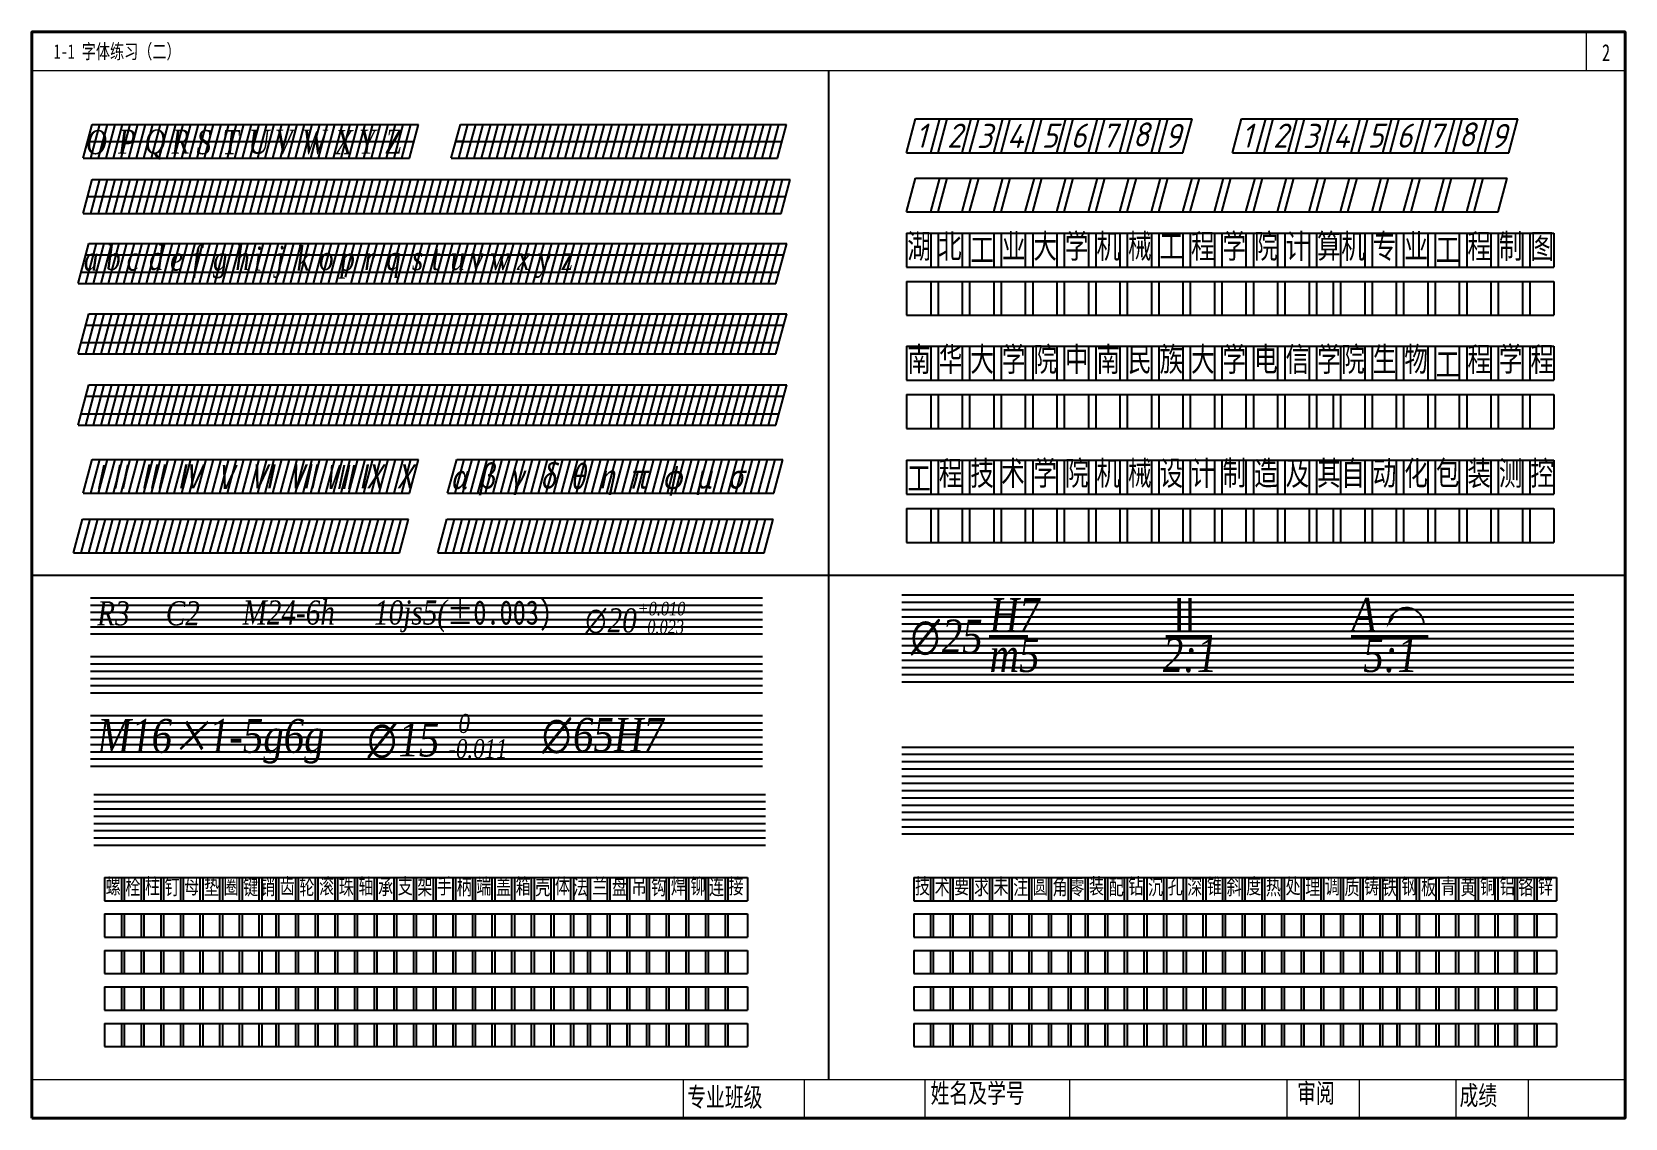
# Model space of a CAD drawing. Header units: millimetres. Extents: x 111 to 441, y -104 to 121.
import ezdxf

# ---------------------------------------------------------------- set-up
doc = ezdxf.new("R2010")
doc.units = ezdxf.units.MM
doc.linetypes.add('CENTER2', pattern=[28.575, 19.05, -3.175, 3.175, -3.175])
for name, color, linetype, lineweight in [('Layer1', 7, 'Continuous', 15), ('点画线', 7, 'CENTER2', 20), ('粗线', 7, 'Continuous', 40), ('细线', 7, 'Continuous', 15)]:
    doc.layers.add(name, color=color, linetype=linetype, lineweight=lineweight)
doc.styles.get("Standard").update_dxf_attribs({"font": 'SIMFANG.TTF', "width": 0.714, "height": 5})
doc.styles.add('字母', font='TIMESI.TTF', dxfattribs={"width": 0.8, "height": 5})
doc.styles.add('字母2', font='TIMESI.TTF', dxfattribs={"width": 0.8, "height": 7})
doc.styles.add('数字', font='isocp.shx', dxfattribs={"oblique": 15, "height": 5})

msp = doc.modelspace()

# ---------------------------------------------------------------- texts
at = {"style": '字母', "width": 0.8}
for s, height, p in [('H7', 7, (309.68, -3.4)), ('Ⅱ', 7, (346.26, -3.4)), ('A', 7, (384.62, -3.4)), ('∅', 5, (225.97, -3.52)), ('20', 5, (230.56, -3.52)), ('+0.010', 2.8, (236.78, 0.02)), ('  0.023', 2.8, (237.09, -3.76)), ('∅', 7, (293.35, -7.84)), ('25', 7, (299.78, -7.84)), ('m5', 7, (309.68, -11.7)), ('2:1', 7, (345.57, -11.7)), ('5:1', 7, (387.09, -11.7)), ('∅', 7, (180.83, -29.2)), ('15', 7, (187.26, -29.2)), (' 0', 3.92, (198.5, -24.33)), ('∅', 7, (216.98, -28.22)), ('65H7', 7, (223.41, -28.22)), (' -0.011', 3.92, (196.4, -29.54))]:
    msp.add_text(s, height=height, dxfattribs=at).set_placement(p)
at = {"char_height": 3.2, "width": 4.07, "attachment_point": 1}
for s, insert in [('螺', (126.61, -54.46)), ('栓', (130.68, -54.64)), ('柱', (134.75, -54.46)), ('钉', (138.82, -54.64)), ('母', (142.89, -54.46)), ('垫', (146.96, -54.64)), ('圈', (151.03, -54.46)), ('键', (155.1, -54.64)), ('销', (158.6, -54.64)), ('齿', (162.67, -54.46)), ('轮', (166.74, -54.64)), ('滚', (170.81, -54.46)), ('珠', (174.88, -54.64)), ('轴', (178.95, -54.46)), ('承', (183.02, -54.64)), ('支', (187.09, -54.46)), ('架', (191.16, -54.64)), ('手', (195.23, -54.46)), ('柄', (199.3, -54.64)), ('端', (203.37, -54.46)), ('盖', (207.44, -54.64)), ('箱', (211.51, -54.46)), ('壳', (215.58, -54.64)), ('体', (219.65, -54.46)), ('法', (223.32, -54.64)), ('兰', (227.39, -54.46)), ('盘', (231.46, -54.64)), ('吊', (235.53, -54.46)), ('钩', (239.6, -54.64)), ('焊', (243.67, -54.46)), ('铆', (247.74, -54.46)), ('连', (251.57, -54.64)), ('接', (255.64, -54.46)), ('技', (294.22, -54.46)), ('术', (298.29, -54.64)), ('要', (302.36, -54.46)), ('求', (306.43, -54.64)), ('未', (310.5, -54.46)), ('注', (314.57, -54.64)), ('圆', (318.64, -54.46)), ('角', (322.71, -54.64)), ('零', (326.21, -54.64)), ('装', (330.28, -54.46)), ('配', (334.35, -54.64)), ('钻', (338.42, -54.46)), ('沉', (342.49, -54.64)), ('孔', (346.56, -54.46)), ('深', (350.63, -54.64)), ('锥', (354.7, -54.46)), ('斜', (358.77, -54.64)), ('度', (362.84, -54.46)), ('热', (366.91, -54.64)), ('处', (370.98, -54.46)), ('理', (375.05, -54.64)), ('调', (379.12, -54.46)), ('质', (383.19, -54.64)), ('铸', (387.26, -54.46)), ('铁', (390.92, -54.64)), ('钢', (394.99, -54.46)), ('板', (399.06, -54.64)), ('青', (403.13, -54.46)), ('黄', (407.2, -54.64)), ('铜', (411.27, -54.46)), ('铝', (415.34, -54.46)), ('铬', (419.18, -54.64)), ('锌', (423.25, -54.46))]:
    msp.add_mtext(s, dxfattribs=dict(at, insert=insert))
at = {"lineweight": 5, "char_height": 4, "attachment_point": 1}
for s, insert, width in [('{\\f仿宋_GB2312|b0|i0|c134|p49;姓名及学号}', (297.48, -96.94), 29.8443), ('{\\f仿宋_GB2312|b0|i0|c134|p49;审阅}', (373.38, -96.94), 13.7378), ('{\\f仿宋_GB2312|b0|i0|c134|p49;成绩}', (407.02, -97.41), 13.2641)]:
    msp.add_mtext(s, dxfattribs=dict(at, insert=insert, width=width))
at = {"layer": 'Layer1', "attachment_point": 1}
for s, insert, char_height, width, style in [('O', (122.52, 100.55), 5, 3.1, '字母'), ('P', (129.18, 100.63), 5, 3.1, '字母'), ('Q', (134.66, 100.66), 5, 3.1, '字母'), ('R', (140.25, 100.66), 5, 3.1, '字母'), ('S', (145.43, 100.55), 5, 3.1, '字母'), ('T', (150.78, 100.55), 5, 3.1, '字母'), ('U', (156.15, 100.63), 5, 3.1, '字母'), ('V', (161.63, 100.66), 5, 3.1, '字母'), ('W', (167.22, 100.66), 5, 3.1, '字母'), ('X', (174.11, 100.55), 5, 3.1, '字母'), ('Y', (179.03, 100.63), 5, 3.1, '字母'), ('Z', (184.5, 100.66), 5, 3.1, '字母'), ('1', (294.35, 101.89), 5, 3.1, '数字'), ('2', (300.88, 101.89), 5, 3.1, '数字'), ('3', (307.04, 101.82), 5, 3.1, '数字'), ('4', (313.27, 101.82), 5, 3.1, '数字'), ('5', (320.47, 101.89), 5, 3.1, '数字'), ('6', (326.45, 101.89), 5, 3.1, '数字'), ('7', (332.91, 101.89), 5, 3.1, '数字'), ('8', (339.32, 102.13), 5, 3.1, '数字'), ('9', (345.97, 101.82), 5, 3.1, '数字'), ('1', (361.85, 101.89), 5, 3.1, '数字'), ('2', (368.38, 101.89), 5, 3.1, '数字'), ('3', (374.55, 101.82), 5, 3.1, '数字'), ('4', (380.77, 101.82), 5, 3.1, '数字'), ('5', (387.97, 101.89), 5, 3.1, '数字'), ('6', (393.96, 101.89), 5, 3.1, '数字'), ('7', (400.42, 101.89), 5, 3.1, '数字'), ('8', (406.83, 102.13), 5, 3.1, '数字'), ('9', (413.48, 101.82), 5, 3.1, '数字'), ('b', (126.7, 76.54), 5, 3.1, '字母'), ('d', (135.57, 76.54), 5, 3.1, '字母'), ('f', (144.59, 76.54), 5, 3.1, '字母'), ('h', (153.46, 76.54), 5, 3.1, '字母'), ('i', (157.3, 76.42), 5, 3.1, '字母'), ('j', (161.93, 76.54), 5, 3.1, '字母'), ('k', (166.17, 76.42), 5, 3.1, '字母'), ('a', (122.08, 76.42), 5, 3.1, '字母'), ('c', (130.94, 76.42), 5, 3.1, '字母'), ('e', (139.96, 76.42), 5, 3.1, '字母'), ('g', (148.83, 76.42), 5, 3.1, '字母'), ('o', (170.79, 76.54), 5, 3.1, '字母'), ('p', (175.19, 76.42), 5, 3.1, '字母'), ('r', (180.15, 76.54), 5, 3.1, '字母'), ('q', (184.73, 76.54), 5, 3.1, '字母'), ('s', (190.03, 76.54), 5, 3.1, '字母'), ('t', (194.15, 76.54), 5, 3.1, '字母'), ('u', (198, 76.54), 5, 3.1, '字母'), ('v', (202.16, 76.54), 5, 3.1, '字母'), ('w', (206.28, 76.54), 5, 3.1, '字母'), ('x', (211.83, 76.54), 5, 3.1, '字母'), ('y', (216.1, 76.54), 5, 3.1, '字母'), ('z', (221.03, 76.54), 5, 3.1, '字母'), ('{\\fSimSun|b0|i1|c134|p54;Ⅰ}', (122.52, 31.2), 5, 3.1, '字母'), ('{\\fSimSun|b0|i1|c134|p54;Ⅱ}', (126.64, 31.28), 5, 3.1, '字母'), ('{\\fSimSun|b0|i1|c134|p54;Ⅲ}', (133.51, 31.31), 5, 3.1, '字母'), ('{\\fSimSun|b0|i1|c134|p54;Ⅳ}', (141.1, 31.31), 5, 3.1, '字母'), ('{\\fSimSun|b0|i1|c134|p54;Ⅴ}', (148.63, 31.2), 5, 3.1, '字母'), ('{\\fSimSun|b0|i1|c134|p54;Ⅵ}', (156.21, 31.31), 5, 3.1, '字母'), ('{\\fSimSun|b0|i1|c134|p54;Ⅶ}', (164.64, 31.31), 5, 3.1, '字母'), ('{\\fSimSun|b0|i1|c134|p54;Ⅷ}', (172.17, 31.2), 5, 3.1, '字母'), ('{\\fSimSun|b0|i1|c134|p54;Ⅸ}', (178.69, 31.31), 5, 3.1, '字母'), ('{\\fSimSun|b0|i1|c134|p54;Ⅹ}', (185.79, 31.31), 5, 3.1, '字母'), ('{\\fSimSun|b0|i1|c134|p54;α}', (198.01, 31.2), 5, 3.1, '字母'), ('{\\fSimSun|b0|i1|c134|p54;β}', (203.7, 31.28), 5, 3.1, '字母'), ('{\\fSimSun|b0|i1|c134|p54;γ}', (210.18, 31.31), 5, 3.1, '字母'), ('{\\fSimSun|b0|i1|c134|p54;δ}', (216.59, 31.31), 5, 3.1, '字母'), ('{\\fSimSun|b0|i1|c134|p54;θ}', (222.74, 31.2), 5, 3.1, '字母'), ('{\\fSimSun|b0|i1|c134|p54;η}', (228.75, 31.31), 5, 3.1, '字母'), ('{\\fSimSun|b0|i1|c134|p54;π}', (235.02, 31.31), 5, 3.1, '字母'), ('{\\fSimSun|b0|i1|c134|p54;φ}', (241.87, 31.2), 5, 3.1, '字母'), ('{\\fSimSun|b0|i1|c134|p54;μ}', (248.78, 31.31), 5, 3.1, '字母'), ('{\\fSimSun|b0|i1|c134|p54;σ}', (255.39, 31.31), 5, 3.1, '字母'), ('M24-6h', (154.96, 3.12), 5, 3.1, '字母'), ('10js5({\\fSimSun|b0|i0|c134|p54;±0.003)}', (182.2, 3.12), 5, 53.2672, '字母'), ('R3', (124.86, 2.95), 5, 3.1, '字母'), ('C2', (139.06, 2.95), 5, 3.1, '字母'), ('M16{\\fSimSun|b0|i1|c134|p54;×}1-5g6g', (124.86, -21.43), 7, 71.1315, '字母2')]:
    msp.add_mtext(s, dxfattribs=dict(at, insert=insert, char_height=char_height, width=width, style=style))
at = {"layer": 'Layer1', "char_height": 5, "width": 3.1, "attachment_point": 1}
for s, insert in [('湖', (292.64, 78.99)), ('北', (299.02, 78.99)), ('业', (312.23, 78.99)), ('大', (318.76, 78.99)), ('学', (325.29, 78.99)), ('机', (331.82, 78.99)), ('械', (338.35, 78.99)), ('程', (351.41, 78.99)), ('学', (357.94, 78.99)), ('院', (364.47, 78.99)), ('计', (371, 78.99)), ('算', (377.53, 78.99)), ('机', (382.53, 78.99)), ('专', (389.06, 78.99)), ('业', (395.59, 78.99)), ('程', (408.65, 78.99)), ('制', (415.18, 78.99)), ('图', (421.71, 78.99)), ('工', (305.7, 78.25)), ('工', (344.88, 78.99)), ('工', (402.12, 78.25)), ('南', (292.64, 55.57)), ('华', (299.17, 55.57)), ('大', (305.7, 55.57)), ('学', (312.23, 55.57)), ('院', (318.76, 55.57)), ('中', (325.29, 55.57)), ('南', (331.82, 55.57)), ('族', (344.88, 55.57)), ('大', (351.41, 55.57)), ('学', (357.94, 55.57)), ('电', (364.47, 55.57)), ('信', (371, 55.57)), ('学', (377.53, 55.57)), ('院', (382.53, 55.57)), ('生', (389.06, 55.57)), ('物', (395.59, 55.57)), ('程', (408.65, 55.57)), ('学', (415.18, 55.61)), ('程', (421.71, 55.57)), ('民', (338.35, 55.57)), ('工', (402.12, 54.53)), ('工', (292.64, 30.93)), ('程', (299.17, 31.98)), ('技', (305.7, 31.98)), ('术', (312.08, 31.98)), ('学', (318.76, 31.98)), ('院', (325.29, 31.98)), ('机', (331.82, 31.98)), ('械', (338.35, 31.98)), ('设', (344.88, 31.98)), ('计', (351.41, 31.98)), ('制', (357.94, 32.03)), ('造', (364.47, 31.98)), ('及', (371, 31.98)), ('其', (377.53, 31.98)), ('自', (382.53, 31.98)), ('动', (389.06, 31.98)), ('化', (395.59, 31.98)), ('包', (402.12, 31.98)), ('装', (408.65, 31.98)), ('测', (415.18, 31.98)), ('控', (421.71, 31.98))]:
    msp.add_mtext(s, dxfattribs=dict(at, insert=insert))
at = {"layer": '点画线', "insert": (436.52, 118.33), "char_height": 3.5, "width": 8.7284, "attachment_point": 1}
msp.add_mtext('{\\f宋体|b0|i0|c134|p2;2}', dxfattribs=at)
at = {"layer": '细线', "lineweight": 5, "insert": (115.84, 118.33), "char_height": 3, "width": 110, "attachment_point": 1}
msp.add_mtext('{\\fSimHei|b0|i0|c134|p2;1-1 字体练习（二）}', dxfattribs=at)
at = {"layer": '细线', "insert": (247.05, -97.74), "char_height": 4, "width": 23.3701, "attachment_point": 1}
msp.add_mtext('{\\f仿宋_GB2312|b0|i0|c134|p49;专业班级}', dxfattribs=at)

# ---------------------------------------------------------------- linework, layer by layer
for p, q in [((276.32, 112.88), (276.32, -96.12)), ((292.49, 95.85), (294.37, 102.85)), ((294.37, 102.85), (351.61, 102.85)), ((297.49, 95.85), (299.37, 102.85)), ((299.02, 95.85), (300.9, 102.85)), ((304.02, 95.85), (305.9, 102.85)), ((305.55, 95.85), (307.43, 102.85)), ((310.55, 95.85), (312.43, 102.85)), ((312.08, 95.85), (313.96, 102.85)), ((317.08, 95.85), (318.96, 102.85)), ((318.61, 95.85), (320.49, 102.85)), ((323.61, 95.85), (325.49, 102.85)), ((325.14, 95.85), (327.02, 102.85)), ((330.14, 95.85), (332.02, 102.85)), ((331.67, 95.85), (333.55, 102.85)), ((336.67, 95.85), (338.55, 102.85)), ((338.2, 95.85), (340.08, 102.85)), ((343.2, 95.85), (345.08, 102.85)), ((344.73, 95.85), (346.61, 102.85)), ((349.73, 95.85), (351.61, 102.85)), ((360, 95.85), (361.88, 102.85)), ((361.88, 102.85), (419.12, 102.85)), ((365, 95.85), (366.88, 102.85)), ((366.53, 95.85), (368.41, 102.85)), ((371.53, 95.85), (373.41, 102.85)), ((373.06, 95.85), (374.94, 102.85)), ((378.06, 95.85), (379.94, 102.85)), ((379.59, 95.85), (381.47, 102.85)), ((384.59, 95.85), (386.47, 102.85)), ((386.12, 95.85), (388, 102.85)), ((391.12, 95.85), (393, 102.85)), ((392.65, 95.85), (394.53, 102.85)), ((397.65, 95.85), (399.53, 102.85)), ((399.18, 95.85), (401.06, 102.85)), ((404.18, 95.85), (406.06, 102.85)), ((405.71, 95.85), (407.59, 102.85)), ((410.71, 95.85), (412.59, 102.85)), ((412.24, 95.85), (414.12, 102.85)), ((417.24, 95.85), (419.12, 102.85)), ((121.94, 94.69), (123.82, 101.69)), ((123.53, 94.69), (125.4, 101.69)), ((123.82, 101.69), (191.39, 101.69)), ((125.11, 94.69), (126.99, 101.69)), ((126.69, 94.69), (128.57, 101.69)), ((128.22, 94.69), (130.1, 101.69)), ((128.22, 94.69), (130.1, 101.69)), ((129.81, 94.69), (131.68, 101.69)), ((131.39, 94.69), (133.27, 101.69)), ((132.98, 94.69), (134.85, 101.69)), ((134.51, 94.69), (136.38, 101.69)), ((134.51, 94.69), (136.38, 101.69)), ((136.09, 94.69), (137.97, 101.69)), ((137.67, 94.69), (139.55, 101.69)), ((139.26, 94.69), (141.13, 101.69)), ((140.79, 94.69), (142.66, 101.69)), ((140.79, 94.69), (142.66, 101.69)), ((142.37, 94.69), (144.25, 101.69)), ((143.96, 94.69), (145.83, 101.69)), ((145.54, 94.69), (147.42, 101.69)), ((147.07, 94.69), (148.95, 101.69)), ((147.07, 94.69), (148.95, 101.69)), ((148.65, 94.69), (150.53, 101.69)), ((150.24, 94.69), (152.11, 101.69)), ((151.82, 94.69), (153.7, 101.69)), ((153.35, 94.69), (155.23, 101.69)), ((153.35, 94.69), (155.23, 101.69)), ((154.94, 94.69), (156.81, 101.69)), ((156.52, 94.69), (158.4, 101.69)), ((158.1, 94.69), (159.98, 101.69)), ((159.63, 94.69), (161.51, 101.69)), ((159.63, 94.69), (161.51, 101.69)), ((161.22, 94.69), (163.09, 101.69)), ((162.8, 94.69), (164.68, 101.69)), ((164.39, 94.69), (166.26, 101.69)), ((165.92, 94.69), (167.79, 101.69)), ((165.92, 94.69), (167.79, 101.69)), ((167.5, 94.69), (169.38, 101.69)), ((169.08, 94.69), (170.96, 101.69)), ((170.67, 94.69), (172.54, 101.69)), ((172.2, 94.69), (174.07, 101.69)), ((172.2, 94.69), (174.07, 101.69)), ((173.78, 94.69), (175.66, 101.69)), ((175.37, 94.69), (177.24, 101.69)), ((176.95, 94.69), (178.83, 101.69)), ((178.48, 94.69), (180.36, 101.69)), ((178.48, 94.69), (180.36, 101.69)), ((180.06, 94.69), (181.94, 101.69)), ((181.65, 94.69), (183.52, 101.69)), ((183.23, 94.69), (185.11, 101.69)), ((184.76, 94.69), (186.64, 101.69)), ((184.76, 94.69), (186.64, 101.69)), ((186.35, 94.69), (188.22, 101.69)), ((187.93, 94.69), (189.81, 101.69)), ((189.51, 94.69), (191.39, 101.69)), ((198.19, 94.69), (200.07, 101.69)), ((199.78, 94.69), (201.65, 101.69)), ((200.07, 101.69), (267.64, 101.69)), ((201.36, 94.69), (203.24, 101.69)), ((202.94, 94.69), (204.82, 101.69)), ((204.47, 94.69), (206.35, 101.69)), ((204.47, 94.69), (206.35, 101.69)), ((206.06, 94.69), (207.93, 101.69)), ((207.64, 94.69), (209.52, 101.69)), ((209.23, 94.69), (211.1, 101.69)), ((210.76, 94.69), (212.63, 101.69)), ((210.76, 94.69), (212.63, 101.69)), ((212.34, 94.69), (214.22, 101.69)), ((213.92, 94.69), (215.8, 101.69)), ((215.51, 94.69), (217.38, 101.69)), ((217.04, 94.69), (218.91, 101.69)), ((217.04, 94.69), (218.91, 101.69)), ((218.62, 94.69), (220.5, 101.69)), ((220.21, 94.69), (222.08, 101.69)), ((221.79, 94.69), (223.66, 101.69)), ((223.32, 94.69), (225.19, 101.69)), ((223.32, 94.69), (225.19, 101.69)), ((224.9, 94.69), (226.78, 101.69)), ((226.49, 94.69), (228.36, 101.69)), ((228.07, 94.69), (229.95, 101.69)), ((229.6, 94.69), (231.48, 101.69)), ((229.6, 94.69), (231.48, 101.69)), ((231.19, 94.69), (233.06, 101.69)), ((232.77, 94.69), (234.64, 101.69)), ((234.35, 94.69), (236.23, 101.69)), ((235.88, 94.69), (237.76, 101.69)), ((235.88, 94.69), (237.76, 101.69)), ((237.47, 94.69), (239.34, 101.69)), ((239.05, 94.69), (240.93, 101.69)), ((240.64, 94.69), (242.51, 101.69)), ((242.17, 94.69), (244.04, 101.69)), ((242.17, 94.69), (244.04, 101.69)), ((243.75, 94.69), (245.62, 101.69)), ((245.33, 94.69), (247.21, 101.69)), ((246.92, 94.69), (248.79, 101.69)), ((248.45, 94.69), (250.32, 101.69)), ((248.45, 94.69), (250.32, 101.69)), ((250.03, 94.69), (251.91, 101.69)), ((251.61, 94.69), (253.49, 101.69)), ((253.2, 94.69), (255.07, 101.69)), ((254.73, 94.69), (256.6, 101.69)), ((254.73, 94.69), (256.6, 101.69)), ((256.31, 94.69), (258.19, 101.69)), ((257.9, 94.69), (259.77, 101.69)), ((259.48, 94.69), (261.36, 101.69)), ((261.01, 94.69), (262.89, 101.69)), ((261.01, 94.69), (262.89, 101.69)), ((262.59, 94.69), (264.47, 101.69)), ((264.18, 94.69), (266.05, 101.69)), ((265.76, 94.69), (267.64, 101.69)), ((122.88, 98.19), (190.45, 98.19)), ((200.71, 98.19), (199.13, 98.19)), ((199.13, 98.19), (266.7, 98.19)), ((292.49, 95.85), (349.73, 95.85)), ((360, 95.85), (417.24, 95.85)), ((121.94, 94.69), (189.51, 94.69)), ((198.19, 94.69), (265.76, 94.69)), ((121.94, 83.27), (123.82, 90.27)), ((123.53, 83.27), (125.4, 90.27)), ((123.82, 90.27), (268.36, 90.27)), ((125.11, 83.27), (126.99, 90.27)), ((126.69, 83.27), (128.57, 90.27)), ((128.22, 83.27), (130.1, 90.27)), ((128.22, 83.27), (130.1, 90.27)), ((129.81, 83.27), (131.68, 90.27)), ((131.39, 83.27), (133.27, 90.27)), ((132.98, 83.27), (134.85, 90.27)), ((134.51, 83.27), (136.38, 90.27)), ((134.51, 83.27), (136.38, 90.27)), ((136.09, 83.27), (137.97, 90.27)), ((137.67, 83.27), (139.55, 90.27)), ((139.26, 83.27), (141.13, 90.27)), ((140.79, 83.27), (142.66, 90.27)), ((140.79, 83.27), (142.66, 90.27)), ((142.37, 83.27), (144.25, 90.27)), ((143.96, 83.27), (145.83, 90.27)), ((145.54, 83.27), (147.42, 90.27)), ((147.07, 83.27), (148.95, 90.27)), ((147.07, 83.27), (148.95, 90.27)), ((148.65, 83.27), (150.53, 90.27)), ((150.24, 83.27), (152.11, 90.27)), ((151.82, 83.27), (153.7, 90.27)), ((153.35, 83.27), (155.23, 90.27)), ((153.35, 83.27), (155.23, 90.27)), ((154.94, 83.27), (156.81, 90.27)), ((156.52, 83.27), (158.4, 90.27)), ((158.1, 83.27), (159.98, 90.27)), ((159.63, 83.27), (161.51, 90.27)), ((159.63, 83.27), (161.51, 90.27)), ((161.22, 83.27), (163.09, 90.27)), ((162.8, 83.27), (164.68, 90.27)), ((164.39, 83.27), (166.26, 90.27)), ((165.92, 83.27), (167.79, 90.27)), ((165.92, 83.27), (167.79, 90.27)), ((167.5, 83.27), (169.38, 90.27)), ((169.08, 83.27), (170.96, 90.27)), ((170.67, 83.27), (172.54, 90.27)), ((172.2, 83.27), (174.07, 90.27)), ((172.2, 83.27), (174.07, 90.27)), ((173.78, 83.27), (175.66, 90.27)), ((175.37, 83.27), (177.24, 90.27)), ((176.95, 83.27), (178.83, 90.27)), ((178.48, 83.27), (180.36, 90.27)), ((178.48, 83.27), (180.36, 90.27)), ((180.06, 83.27), (181.94, 90.27)), ((181.65, 83.27), (183.52, 90.27)), ((183.23, 83.27), (185.11, 90.27)), ((184.76, 83.27), (186.64, 90.27)), ((184.76, 83.27), (186.64, 90.27)), ((186.35, 83.27), (188.22, 90.27)), ((187.93, 83.27), (189.81, 90.27)), ((189.51, 83.27), (191.39, 90.27)), ((191.04, 83.27), (192.92, 90.27)), ((191.04, 83.27), (192.92, 90.27)), ((192.63, 83.27), (194.5, 90.27)), ((194.21, 83.27), (196.09, 90.27)), ((195.8, 83.27), (197.67, 90.27)), ((197.33, 83.27), (199.2, 90.27)), ((197.33, 83.27), (199.2, 90.27)), ((198.91, 83.27), (200.79, 90.27)), ((200.49, 83.27), (202.37, 90.27)), ((202.08, 83.27), (203.95, 90.27)), ((203.61, 83.27), (205.48, 90.27)), ((203.61, 83.27), (205.48, 90.27)), ((205.19, 83.27), (207.07, 90.27)), ((206.78, 83.27), (208.65, 90.27)), ((206.78, 83.27), (208.65, 90.27)), ((208.36, 83.27), (210.24, 90.27)), ((209.94, 83.27), (211.82, 90.27)), ((211.53, 83.27), (213.4, 90.27)), ((213.06, 83.27), (214.93, 90.27)), ((213.06, 83.27), (214.93, 90.27)), ((214.64, 83.27), (216.52, 90.27)), ((216.23, 83.27), (218.1, 90.27)), ((217.81, 83.27), (219.69, 90.27)), ((219.34, 83.27), (221.22, 90.27)), ((219.34, 83.27), (221.22, 90.27)), ((220.92, 83.27), (222.8, 90.27)), ((222.51, 83.27), (224.38, 90.27)), ((224.09, 83.27), (225.97, 90.27)), ((225.62, 83.27), (227.5, 90.27)), ((225.62, 83.27), (227.5, 90.27)), ((227.21, 83.27), (229.08, 90.27)), ((228.79, 83.27), (230.67, 90.27)), ((230.37, 83.27), (232.25, 90.27)), ((231.9, 83.27), (233.78, 90.27)), ((231.9, 83.27), (233.78, 90.27)), ((233.49, 83.27), (235.36, 90.27)), ((235.07, 83.27), (236.95, 90.27)), ((236.66, 83.27), (238.53, 90.27)), ((238.19, 83.27), (240.06, 90.27)), ((238.19, 83.27), (240.06, 90.27)), ((239.77, 83.27), (241.65, 90.27)), ((241.35, 83.27), (243.23, 90.27)), ((242.94, 83.27), (244.81, 90.27)), ((244.47, 83.27), (246.34, 90.27)), ((244.47, 83.27), (246.34, 90.27)), ((246.05, 83.27), (247.93, 90.27)), ((247.64, 83.27), (249.51, 90.27)), ((249.22, 83.27), (251.09, 90.27)), ((250.75, 83.27), (252.62, 90.27)), ((250.75, 83.27), (252.62, 90.27)), ((252.33, 83.27), (254.21, 90.27)), ((253.92, 83.27), (255.79, 90.27)), ((255.5, 83.27), (257.38, 90.27)), ((257.03, 83.27), (258.91, 90.27)), ((257.03, 83.27), (258.91, 90.27)), ((258.62, 83.27), (260.49, 90.27)), ((260.2, 83.27), (262.07, 90.27)), ((261.78, 83.27), (263.66, 90.27)), ((263.31, 83.27), (265.19, 90.27)), ((263.31, 83.27), (265.19, 90.27)), ((264.9, 83.27), (266.77, 90.27)), ((266.48, 83.27), (268.36, 90.27)), ((292.49, 83.6), (294.37, 90.6)), ((294.37, 90.6), (416.91, 90.6)), ((297.49, 83.6), (299.37, 90.6)), ((299.02, 83.6), (300.9, 90.6)), ((304.02, 83.6), (305.9, 90.6)), ((305.55, 83.6), (307.43, 90.6)), ((310.55, 83.6), (312.43, 90.6)), ((312.08, 83.6), (313.96, 90.6)), ((317.08, 83.6), (318.96, 90.6)), ((318.61, 83.6), (320.49, 90.6)), ((323.61, 83.6), (325.49, 90.6)), ((325.14, 83.6), (327.02, 90.6)), ((330.14, 83.6), (332.02, 90.6)), ((331.67, 83.6), (333.55, 90.6)), ((336.67, 83.6), (338.55, 90.6)), ((338.2, 83.6), (340.08, 90.6)), ((343.2, 83.6), (345.08, 90.6)), ((344.73, 83.6), (346.61, 90.6)), ((349.73, 83.6), (351.61, 90.6)), ((351.26, 83.6), (353.14, 90.6)), ((356.26, 83.6), (358.14, 90.6)), ((357.79, 83.6), (359.67, 90.6)), ((362.79, 83.6), (364.67, 90.6)), ((364.32, 83.6), (366.2, 90.6)), ((369.32, 83.6), (371.2, 90.6)), ((370.85, 83.6), (372.73, 90.6)), ((375.85, 83.6), (377.73, 90.6)), ((375.85, 83.6), (377.73, 90.6)), ((377.38, 83.6), (379.26, 90.6)), ((377.38, 83.6), (379.26, 90.6)), ((382.38, 83.6), (384.26, 90.6)), ((383.91, 83.6), (385.79, 90.6)), ((388.91, 83.6), (390.79, 90.6)), ((390.44, 83.6), (392.32, 90.6)), ((395.44, 83.6), (397.32, 90.6)), ((396.97, 83.6), (398.85, 90.6)), ((401.97, 83.6), (403.85, 90.6)), ((403.5, 83.6), (405.38, 90.6)), ((408.5, 83.6), (410.38, 90.6)), ((410.03, 83.6), (411.91, 90.6)), ((415.03, 83.6), (416.91, 90.6)), ((122.88, 86.77), (267.42, 86.77)), ((121.94, 83.27), (266.48, 83.27)), ((292.49, 83.6), (415.03, 83.6)), ((120.9, 68.76), (123.12, 77.06)), ((122.49, 68.76), (124.71, 77.06)), ((123.12, 77.06), (267.66, 77.06)), ((124.07, 68.76), (126.29, 77.06)), ((125.65, 68.76), (127.88, 77.06)), ((127.18, 68.76), (129.41, 77.06)), ((127.53, 70.06), (129.41, 77.06)), ((128.77, 68.76), (130.99, 77.06)), ((130.35, 68.76), (132.57, 77.06)), ((131.94, 68.76), (134.16, 77.06)), ((133.47, 68.76), (135.69, 77.06)), ((133.81, 70.06), (135.69, 77.06)), ((135.05, 68.76), (137.27, 77.06)), ((136.63, 68.76), (138.86, 77.06)), ((138.22, 68.76), (140.44, 77.06)), ((139.75, 68.76), (141.97, 77.06)), ((140.09, 70.06), (141.97, 77.06)), ((141.33, 68.76), (143.55, 77.06)), ((142.92, 68.76), (145.14, 77.06)), ((144.5, 68.76), (146.72, 77.06)), ((146.03, 68.76), (148.25, 77.06)), ((146.38, 70.06), (148.25, 77.06)), ((147.61, 68.76), (149.84, 77.06)), ((149.2, 68.76), (151.42, 77.06)), ((150.78, 68.76), (153, 77.06)), ((152.31, 68.76), (154.53, 77.06)), ((152.66, 70.06), (154.53, 77.06)), ((153.9, 68.76), (156.12, 77.06)), ((155.48, 68.76), (157.7, 77.06)), ((157.06, 68.76), (159.29, 77.06)), ((158.59, 68.76), (160.82, 77.06)), ((158.94, 70.06), (160.82, 77.06)), ((160.18, 68.76), (162.4, 77.06)), ((161.76, 68.76), (163.98, 77.06)), ((163.35, 68.76), (165.57, 77.06)), ((164.88, 68.76), (167.1, 77.06)), ((165.22, 70.06), (167.1, 77.06)), ((166.46, 68.76), (168.68, 77.06)), ((168.04, 68.76), (170.27, 77.06)), ((169.63, 68.76), (171.85, 77.06)), ((171.16, 68.76), (173.38, 77.06)), ((171.5, 70.06), (173.38, 77.06)), ((172.74, 68.76), (174.96, 77.06)), ((174.33, 68.76), (176.55, 77.06)), ((176.26, 70.06), (178.13, 77.06)), ((177.44, 68.76), (179.66, 77.06)), ((177.79, 70.06), (179.66, 77.06)), ((179.02, 68.76), (181.25, 77.06)), ((180.61, 68.76), (182.83, 77.06)), ((182.19, 68.76), (184.41, 77.06)), ((183.72, 68.76), (185.94, 77.06)), ((184.07, 70.06), (185.94, 77.06)), ((185.31, 68.76), (187.53, 77.06)), ((185.65, 70.06), (187.53, 77.06)), ((186.89, 68.76), (189.11, 77.06)), ((188.47, 68.76), (190.7, 77.06)), ((190, 68.76), (192.23, 77.06)), ((190.35, 70.06), (192.23, 77.06)), ((191.59, 68.76), (193.81, 77.06)), ((193.17, 68.76), (195.39, 77.06)), ((194.76, 68.76), (196.98, 77.06)), ((196.29, 68.76), (198.51, 77.06)), ((196.63, 70.06), (198.51, 77.06)), ((197.87, 68.76), (200.09, 77.06)), ((199.45, 68.76), (201.68, 77.06)), ((201.04, 68.76), (203.26, 77.06)), ((202.57, 68.76), (204.79, 77.06)), ((202.91, 70.06), (204.79, 77.06)), ((204.15, 68.76), (206.37, 77.06)), ((205.73, 68.76), (207.96, 77.06)), ((206.08, 70.06), (207.96, 77.06)), ((207.32, 68.76), (209.54, 77.06)), ((208.9, 68.76), (211.13, 77.06)), ((210.49, 68.76), (212.71, 77.06)), ((212.02, 68.76), (214.24, 77.06)), ((212.36, 70.06), (214.24, 77.06)), ((213.6, 68.76), (215.82, 77.06)), ((215.18, 68.76), (217.41, 77.06)), ((216.77, 68.76), (218.99, 77.06)), ((218.3, 68.76), (220.52, 77.06)), ((218.65, 70.06), (220.52, 77.06)), ((219.88, 68.76), (222.1, 77.06)), ((221.47, 68.76), (223.69, 77.06)), ((223.05, 68.76), (225.27, 77.06)), ((224.58, 68.76), (226.8, 77.06)), ((224.93, 70.06), (226.8, 77.06)), ((226.16, 68.76), (228.39, 77.06)), ((227.75, 68.76), (229.97, 77.06)), ((229.33, 68.76), (231.55, 77.06)), ((230.86, 68.76), (233.08, 77.06)), ((231.21, 70.06), (233.08, 77.06)), ((232.45, 68.76), (234.67, 77.06)), ((234.03, 68.76), (236.25, 77.06)), ((235.61, 68.76), (237.84, 77.06)), ((237.14, 68.76), (239.37, 77.06)), ((237.49, 70.06), (239.37, 77.06)), ((238.73, 68.76), (240.95, 77.06)), ((240.31, 68.76), (242.53, 77.06)), ((241.9, 68.76), (244.12, 77.06)), ((243.43, 68.76), (245.65, 77.06)), ((243.77, 70.06), (245.65, 77.06)), ((245.01, 68.76), (247.23, 77.06)), ((246.59, 68.76), (248.82, 77.06)), ((248.18, 68.76), (250.4, 77.06)), ((249.71, 68.76), (251.93, 77.06)), ((250.05, 70.06), (251.93, 77.06)), ((251.29, 68.76), (253.51, 77.06)), ((252.88, 68.76), (255.1, 77.06)), ((254.46, 68.76), (256.68, 77.06)), ((255.99, 68.76), (258.21, 77.06)), ((256.34, 70.06), (258.21, 77.06)), ((257.57, 68.76), (259.8, 77.06)), ((259.16, 68.76), (261.38, 77.06)), ((260.74, 68.76), (262.96, 77.06)), ((262.27, 68.76), (264.49, 77.06)), ((262.62, 70.06), (264.49, 77.06)), ((263.86, 68.76), (266.08, 77.06)), ((265.44, 68.76), (267.66, 77.06)), ((292.49, 79.17), (292.49, 72.17)), ((292.49, 79.17), (292.49, 72.17)), ((292.49, 79.17), (426.56, 79.17)), ((297.49, 79.17), (297.49, 72.17)), ((299.02, 79.17), (299.02, 72.17)), ((304.02, 79.17), (304.02, 72.17)), ((305.55, 79.17), (305.55, 72.17)), ((310.55, 79.17), (310.55, 72.17)), ((312.08, 79.17), (312.08, 72.17)), ((317.08, 79.17), (317.08, 72.17)), ((318.61, 79.17), (318.61, 72.17)), ((323.61, 79.17), (323.61, 72.17)), ((325.14, 79.17), (325.14, 72.17)), ((330.14, 79.17), (330.14, 72.17)), ((331.67, 79.17), (331.67, 72.17)), ((336.67, 79.17), (336.67, 72.17)), ((338.2, 79.17), (338.2, 72.17)), ((343.2, 79.17), (343.2, 72.17)), ((344.73, 79.17), (344.73, 72.17)), ((349.73, 79.17), (349.73, 72.17)), ((351.26, 79.17), (351.26, 72.17)), ((356.26, 79.17), (356.26, 72.17)), ((357.79, 79.17), (357.79, 72.17)), ((362.79, 79.17), (362.79, 72.17)), ((364.32, 79.17), (364.32, 72.17)), ((369.32, 79.17), (369.32, 72.17)), ((370.85, 79.17), (370.85, 72.17)), ((375.85, 79.17), (375.85, 72.17)), ((377.38, 79.17), (377.38, 72.17)), ((382.38, 79.17), (382.38, 72.17)), ((382.38, 79.17), (382.38, 72.17)), ((387.38, 79.17), (387.38, 72.17)), ((388.91, 79.17), (388.91, 72.17)), ((393.91, 79.17), (393.91, 72.17)), ((395.44, 79.17), (395.44, 72.17)), ((400.44, 79.17), (400.44, 72.17)), ((401.97, 79.17), (401.97, 72.17)), ((406.97, 79.17), (406.97, 72.17)), ((408.5, 79.17), (408.5, 72.17)), ((413.5, 79.17), (413.5, 72.17)), ((415.03, 79.17), (415.03, 72.17)), ((420.03, 79.17), (420.03, 72.17)), ((421.56, 79.17), (421.56, 72.17)), ((426.56, 79.17), (426.56, 72.17)), ((122.5, 74.73), (267.04, 74.73)), ((121.53, 71.1), (266.07, 71.1)), ((292.49, 72.17), (426.56, 72.17)), ((120.9, 68.76), (265.44, 68.76)), ((292.49, 69.17), (292.49, 62.17)), ((292.49, 69.17), (426.56, 69.17)), ((292.49, 69.17), (292.49, 62.67)), ((297.49, 69.17), (297.49, 62.17)), ((299.02, 69.17), (299.02, 62.17)), ((304.02, 69.17), (304.02, 62.17)), ((305.55, 69.17), (305.55, 62.17)), ((310.55, 69.17), (310.55, 62.17)), ((312.08, 69.17), (312.08, 62.17)), ((317.08, 69.17), (317.08, 62.17)), ((318.61, 69.17), (318.61, 62.17)), ((323.61, 69.17), (323.61, 62.17)), ((325.14, 69.17), (325.14, 62.17)), ((330.14, 69.17), (330.14, 62.17)), ((331.67, 69.17), (331.67, 62.17)), ((336.67, 69.17), (336.67, 62.17)), ((338.2, 69.17), (338.2, 62.17)), ((343.2, 69.17), (343.2, 62.17)), ((344.73, 69.17), (344.73, 62.17)), ((349.73, 69.17), (349.73, 62.17)), ((351.26, 69.17), (351.26, 62.17)), ((356.26, 69.17), (356.26, 62.17)), ((357.79, 69.17), (357.79, 62.17)), ((362.79, 69.17), (362.79, 62.17)), ((364.32, 69.17), (364.32, 62.17)), ((369.32, 69.17), (369.32, 62.17)), ((370.85, 69.17), (370.85, 62.17)), ((375.85, 69.17), (375.85, 62.17)), ((377.38, 69.17), (377.38, 62.17)), ((380.85, 69.17), (380.85, 62.17)), ((382.38, 69.17), (382.38, 62.17)), ((382.38, 69.17), (382.38, 62.17)), ((387.38, 69.17), (387.38, 62.17)), ((388.91, 69.17), (388.91, 62.17)), ((393.91, 69.17), (393.91, 62.17)), ((395.44, 69.17), (395.44, 62.17)), ((400.44, 69.17), (400.44, 62.17)), ((401.97, 69.17), (401.97, 62.17)), ((406.97, 69.17), (406.97, 62.17)), ((408.5, 69.17), (408.5, 62.17)), ((413.5, 69.17), (413.5, 62.17)), ((415.03, 69.17), (415.03, 62.17)), ((420.03, 69.17), (420.03, 62.17)), ((421.56, 69.17), (421.56, 62.17)), ((426.56, 69.17), (426.56, 62.17)), ((120.9, 54.2), (123.12, 62.5)), ((122.49, 54.2), (124.71, 62.5)), ((122.5, 60.16), (267.04, 60.16)), ((123.12, 62.5), (267.66, 62.5)), ((124.07, 54.2), (126.29, 62.5)), ((125.65, 54.2), (127.88, 62.5)), ((127.18, 54.2), (129.41, 62.5)), ((127.53, 55.5), (129.41, 62.5)), ((128.77, 54.2), (130.99, 62.5)), ((130.35, 54.2), (132.57, 62.5)), ((131.94, 54.2), (134.16, 62.5)), ((133.47, 54.2), (135.69, 62.5)), ((133.81, 55.5), (135.69, 62.5)), ((135.05, 54.2), (137.27, 62.5)), ((136.63, 54.2), (138.86, 62.5)), ((138.22, 54.2), (140.44, 62.5)), ((139.75, 54.2), (141.97, 62.5)), ((140.09, 55.5), (141.97, 62.5)), ((141.33, 54.2), (143.55, 62.5)), ((142.92, 54.2), (145.14, 62.5)), ((144.5, 54.2), (146.72, 62.5)), ((146.03, 54.2), (148.25, 62.5)), ((147.61, 54.2), (149.84, 62.5)), ((149.2, 54.2), (151.42, 62.5)), ((150.78, 54.2), (153, 62.5)), ((152.31, 54.2), (154.53, 62.5)), ((152.66, 55.5), (154.53, 62.5)), ((153.9, 54.2), (156.12, 62.5)), ((155.48, 54.2), (157.7, 62.5)), ((157.06, 54.2), (159.29, 62.5)), ((158.59, 54.2), (160.82, 62.5)), ((160.18, 54.2), (162.4, 62.5)), ((161.76, 54.2), (163.98, 62.5)), ((163.35, 54.2), (165.57, 62.5)), ((164.88, 54.2), (167.1, 62.5)), ((165.22, 55.5), (167.1, 62.5)), ((166.46, 54.2), (168.68, 62.5)), ((168.04, 54.2), (170.27, 62.5)), ((169.63, 54.2), (171.85, 62.5)), ((171.16, 54.2), (173.38, 62.5)), ((171.5, 55.5), (173.38, 62.5)), ((172.74, 54.2), (174.96, 62.5)), ((174.33, 54.2), (176.55, 62.5)), ((174.33, 54.2), (176.55, 62.5)), ((175.91, 54.2), (178.13, 62.5)), ((177.44, 54.2), (179.66, 62.5)), ((179.02, 54.2), (181.25, 62.5)), ((180.61, 54.2), (182.83, 62.5)), ((182.19, 54.2), (184.41, 62.5)), ((183.72, 54.2), (185.94, 62.5)), ((185.31, 54.2), (187.53, 62.5)), ((186.89, 54.2), (189.11, 62.5)), ((188.47, 54.2), (190.7, 62.5)), ((190, 54.2), (192.23, 62.5)), ((190.35, 55.5), (192.23, 62.5)), ((191.59, 54.2), (193.81, 62.5)), ((193.17, 54.2), (195.39, 62.5)), ((194.76, 54.2), (196.98, 62.5)), ((196.29, 54.2), (198.51, 62.5)), ((196.63, 55.5), (198.51, 62.5)), ((197.87, 54.2), (200.09, 62.5)), ((199.45, 54.2), (201.68, 62.5)), ((201.04, 54.2), (203.26, 62.5)), ((202.57, 54.2), (204.79, 62.5)), ((202.91, 55.5), (204.79, 62.5)), ((204.15, 54.2), (206.37, 62.5)), ((205.73, 54.2), (207.96, 62.5)), ((206.08, 55.5), (207.96, 62.5)), ((207.32, 54.2), (209.54, 62.5)), ((208.9, 54.2), (211.13, 62.5)), ((210.49, 54.2), (212.71, 62.5)), ((212.02, 54.2), (214.24, 62.5)), ((213.6, 54.2), (215.82, 62.5)), ((215.18, 54.2), (217.41, 62.5)), ((216.77, 54.2), (218.99, 62.5)), ((218.3, 54.2), (220.52, 62.5)), ((218.65, 55.5), (220.52, 62.5)), ((219.88, 54.2), (222.1, 62.5)), ((221.47, 54.2), (223.69, 62.5)), ((223.05, 54.2), (225.27, 62.5)), ((224.58, 54.2), (226.8, 62.5)), ((224.93, 55.5), (226.8, 62.5)), ((226.16, 54.2), (228.39, 62.5)), ((227.75, 54.2), (229.97, 62.5)), ((229.33, 54.2), (231.55, 62.5)), ((230.86, 54.2), (233.08, 62.5)), ((231.21, 55.5), (233.08, 62.5)), ((232.45, 54.2), (234.67, 62.5)), ((234.03, 54.2), (236.25, 62.5)), ((235.61, 54.2), (237.84, 62.5)), ((237.14, 54.2), (239.37, 62.5)), ((237.49, 55.5), (239.37, 62.5)), ((238.73, 54.2), (240.95, 62.5)), ((240.31, 54.2), (242.53, 62.5)), ((241.9, 54.2), (244.12, 62.5)), ((243.43, 54.2), (245.65, 62.5)), ((243.77, 55.5), (245.65, 62.5)), ((245.01, 54.2), (247.23, 62.5)), ((246.59, 54.2), (248.82, 62.5)), ((248.18, 54.2), (250.4, 62.5)), ((249.71, 54.2), (251.93, 62.5)), ((250.05, 55.5), (251.93, 62.5)), ((251.29, 54.2), (253.51, 62.5)), ((252.88, 54.2), (255.1, 62.5)), ((254.46, 54.2), (256.68, 62.5)), ((255.99, 54.2), (258.21, 62.5)), ((256.34, 55.5), (258.21, 62.5)), ((257.57, 54.2), (259.8, 62.5)), ((259.16, 54.2), (261.38, 62.5)), ((260.74, 54.2), (262.96, 62.5)), ((262.27, 54.2), (264.49, 62.5)), ((262.62, 55.5), (264.49, 62.5)), ((263.86, 54.2), (266.08, 62.5)), ((265.44, 54.2), (267.66, 62.5)), ((292.49, 62.17), (426.56, 62.17)), ((121.53, 56.54), (266.07, 56.54)), ((120.9, 54.2), (265.44, 54.2)), ((292.49, 55.75), (426.56, 55.75)), ((292.49, 55.75), (292.49, 48.75)), ((292.49, 55.75), (292.49, 48.75)), ((297.49, 55.75), (297.49, 48.75)), ((299.02, 55.75), (299.02, 48.75)), ((304.02, 55.75), (304.02, 48.75)), ((305.55, 55.75), (305.55, 48.75)), ((310.55, 55.75), (310.55, 48.75)), ((312.08, 55.75), (312.08, 48.75)), ((317.08, 55.75), (317.08, 48.75)), ((318.61, 55.75), (318.61, 48.75)), ((323.61, 55.75), (323.61, 48.75)), ((325.14, 55.75), (325.14, 48.75)), ((330.14, 55.75), (330.14, 48.75)), ((331.67, 55.75), (331.67, 48.75)), ((336.67, 55.75), (336.67, 48.75)), ((338.2, 55.75), (338.2, 48.75)), ((343.2, 55.75), (343.2, 48.75)), ((344.73, 55.75), (344.73, 48.75)), ((349.73, 55.75), (349.73, 48.75)), ((351.26, 55.75), (351.26, 48.75)), ((356.26, 55.75), (356.26, 48.75)), ((357.79, 55.75), (357.79, 48.75)), ((362.79, 55.75), (362.79, 48.75)), ((364.32, 55.75), (364.32, 48.75)), ((369.32, 55.75), (369.32, 48.75)), ((370.85, 55.75), (370.85, 48.75)), ((375.85, 55.75), (375.85, 48.75)), ((377.38, 55.75), (377.38, 48.75)), ((382.38, 55.75), (382.38, 48.75)), ((382.38, 55.75), (382.38, 48.75)), ((387.38, 55.75), (387.38, 48.75)), ((388.91, 55.75), (388.91, 48.75)), ((393.91, 55.75), (393.91, 48.75)), ((395.44, 55.75), (395.44, 48.75)), ((400.44, 55.75), (400.44, 48.75)), ((401.97, 55.75), (401.97, 48.75)), ((406.97, 55.75), (406.97, 48.75)), ((408.5, 55.75), (408.5, 48.75)), ((413.5, 55.75), (413.5, 48.75)), ((415.03, 55.75), (415.03, 48.75)), ((420.03, 55.75), (420.03, 48.75)), ((421.56, 55.75), (421.56, 48.75)), ((426.56, 55.75), (426.56, 48.75)), ((120.9, 39.45), (123.12, 47.74)), ((122.49, 39.45), (124.71, 47.74)), ((123.12, 47.74), (267.66, 47.74)), ((124.07, 39.45), (126.29, 47.74)), ((125.65, 39.45), (127.88, 47.74)), ((127.18, 39.45), (129.41, 47.74)), ((127.53, 40.74), (129.41, 47.74)), ((128.77, 39.45), (130.99, 47.74)), ((130.35, 39.45), (132.57, 47.74)), ((131.94, 39.45), (134.16, 47.74)), ((133.47, 39.45), (135.69, 47.74)), ((133.81, 40.74), (135.69, 47.74)), ((135.05, 39.45), (137.27, 47.74)), ((136.63, 39.45), (138.86, 47.74)), ((138.22, 39.45), (140.44, 47.74)), ((139.75, 39.45), (141.97, 47.74)), ((140.09, 40.74), (141.97, 47.74)), ((141.33, 39.45), (143.55, 47.74)), ((142.92, 39.45), (145.14, 47.74)), ((144.5, 39.45), (146.72, 47.74)), ((146.03, 39.45), (148.25, 47.74)), ((147.61, 39.45), (149.84, 47.74)), ((149.2, 39.45), (151.42, 47.74)), ((150.78, 39.45), (153, 47.74)), ((152.31, 39.45), (154.53, 47.74)), ((152.66, 40.74), (154.53, 47.74)), ((153.9, 39.45), (156.12, 47.74)), ((155.48, 39.45), (157.7, 47.74)), ((157.06, 39.45), (159.29, 47.74)), ((158.59, 39.45), (160.82, 47.74)), ((160.18, 39.45), (162.4, 47.74)), ((161.76, 39.45), (163.98, 47.74)), ((163.35, 39.45), (165.57, 47.74)), ((164.88, 39.45), (167.1, 47.74)), ((165.22, 40.74), (167.1, 47.74)), ((166.46, 39.45), (168.68, 47.74)), ((168.04, 39.45), (170.27, 47.74)), ((169.63, 39.45), (171.85, 47.74)), ((171.16, 39.45), (173.38, 47.74)), ((171.5, 40.74), (173.38, 47.74)), ((172.74, 39.45), (174.96, 47.74)), ((174.33, 39.45), (176.55, 47.74)), ((174.33, 39.45), (176.55, 47.74)), ((175.91, 39.45), (178.13, 47.74)), ((177.44, 39.45), (179.66, 47.74)), ((179.02, 39.45), (181.25, 47.74)), ((180.61, 39.45), (182.83, 47.74)), ((182.19, 39.45), (184.41, 47.74)), ((183.72, 39.45), (185.94, 47.74)), ((185.31, 39.45), (187.53, 47.74)), ((186.89, 39.45), (189.11, 47.74)), ((188.47, 39.45), (190.7, 47.74)), ((190, 39.45), (192.23, 47.74)), ((190.35, 40.74), (192.23, 47.74)), ((191.59, 39.45), (193.81, 47.74)), ((193.17, 39.45), (195.39, 47.74)), ((194.76, 39.45), (196.98, 47.74)), ((196.29, 39.45), (198.51, 47.74)), ((196.63, 40.74), (198.51, 47.74)), ((197.87, 39.45), (200.09, 47.74)), ((199.45, 39.45), (201.68, 47.74)), ((201.04, 39.45), (203.26, 47.74)), ((202.57, 39.45), (204.79, 47.74)), ((202.91, 40.74), (204.79, 47.74)), ((204.15, 39.45), (206.37, 47.74)), ((205.73, 39.45), (207.96, 47.74)), ((206.08, 40.74), (207.96, 47.74)), ((207.32, 39.45), (209.54, 47.74)), ((208.9, 39.45), (211.13, 47.74)), ((210.49, 39.45), (212.71, 47.74)), ((212.02, 39.45), (214.24, 47.74)), ((213.6, 39.45), (215.82, 47.74)), ((215.18, 39.45), (217.41, 47.74)), ((216.77, 39.45), (218.99, 47.74)), ((218.3, 39.45), (220.52, 47.74)), ((218.65, 40.74), (220.52, 47.74)), ((219.88, 39.45), (222.1, 47.74)), ((221.47, 39.45), (223.69, 47.74)), ((223.05, 39.45), (225.27, 47.74)), ((224.58, 39.45), (226.8, 47.74)), ((224.93, 40.74), (226.8, 47.74)), ((226.16, 39.45), (228.39, 47.74)), ((227.75, 39.45), (229.97, 47.74)), ((229.33, 39.45), (231.55, 47.74)), ((230.86, 39.45), (233.08, 47.74)), ((231.21, 40.74), (233.08, 47.74)), ((232.45, 39.45), (234.67, 47.74)), ((234.03, 39.45), (236.25, 47.74)), ((235.61, 39.45), (237.84, 47.74)), ((237.14, 39.45), (239.37, 47.74)), ((237.49, 40.74), (239.37, 47.74)), ((238.73, 39.45), (240.95, 47.74)), ((240.31, 39.45), (242.53, 47.74)), ((241.9, 39.45), (244.12, 47.74)), ((243.43, 39.45), (245.65, 47.74)), ((243.77, 40.74), (245.65, 47.74)), ((245.01, 39.45), (247.23, 47.74)), ((246.59, 39.45), (248.82, 47.74)), ((248.18, 39.45), (250.4, 47.74)), ((249.71, 39.45), (251.93, 47.74)), ((250.05, 40.74), (251.93, 47.74)), ((251.29, 39.45), (253.51, 47.74)), ((252.88, 39.45), (255.1, 47.74)), ((254.46, 39.45), (256.68, 47.74)), ((255.99, 39.45), (258.21, 47.74)), ((256.34, 40.74), (258.21, 47.74)), ((257.57, 39.45), (259.8, 47.74)), ((259.16, 39.45), (261.38, 47.74)), ((260.74, 39.45), (262.96, 47.74)), ((262.27, 39.45), (264.49, 47.74)), ((262.62, 40.74), (264.49, 47.74)), ((263.86, 39.45), (266.08, 47.74)), ((265.44, 39.45), (267.66, 47.74)), ((292.49, 48.75), (426.56, 48.75)), ((122.5, 45.41), (267.04, 45.41)), ((292.49, 45.75), (292.49, 39.25)), ((292.49, 45.75), (426.56, 45.75)), ((292.49, 45.75), (292.49, 38.75)), ((297.49, 45.75), (297.49, 38.75)), ((299.02, 45.75), (299.02, 38.75)), ((304.02, 45.75), (304.02, 38.75)), ((305.55, 45.75), (305.55, 38.75)), ((310.55, 45.75), (310.55, 38.75)), ((312.08, 45.75), (312.08, 38.75)), ((317.08, 45.75), (317.08, 38.75)), ((318.61, 45.75), (318.61, 38.75)), ((323.61, 45.75), (323.61, 38.75)), ((325.14, 45.75), (325.14, 38.75)), ((330.14, 45.75), (330.14, 38.75)), ((331.67, 45.75), (331.67, 38.75)), ((336.67, 45.75), (336.67, 38.75)), ((338.2, 45.75), (338.2, 38.75)), ((343.2, 45.75), (343.2, 38.75)), ((344.73, 45.75), (344.73, 38.75)), ((349.73, 45.75), (349.73, 38.75)), ((351.26, 45.75), (351.26, 38.75)), ((356.26, 45.75), (356.26, 38.75)), ((357.79, 45.75), (357.79, 38.75)), ((362.79, 45.75), (362.79, 38.75)), ((364.32, 45.75), (364.32, 38.75)), ((369.32, 45.75), (369.32, 38.75)), ((370.85, 45.75), (370.85, 38.75)), ((375.85, 45.75), (375.85, 38.75)), ((377.38, 45.75), (377.38, 38.75)), ((380.85, 45.75), (380.85, 38.75)), ((382.38, 45.75), (382.38, 38.75)), ((382.38, 45.75), (382.38, 38.75)), ((387.38, 45.75), (387.38, 38.75)), ((388.91, 45.75), (388.91, 38.75)), ((393.91, 45.75), (393.91, 38.75)), ((395.44, 45.75), (395.44, 38.75)), ((400.44, 45.75), (400.44, 38.75)), ((401.97, 45.75), (401.97, 38.75)), ((406.97, 45.75), (406.97, 38.75)), ((408.5, 45.75), (408.5, 38.75)), ((413.5, 45.75), (413.5, 38.75)), ((415.03, 45.75), (415.03, 38.75)), ((420.03, 45.75), (420.03, 38.75)), ((421.56, 45.75), (421.56, 38.75)), ((426.56, 45.75), (426.56, 38.75)), ((121.53, 41.78), (266.07, 41.78)), ((120.9, 39.45), (265.44, 39.45)), ((292.49, 38.75), (426.56, 38.75)), ((121.94, 25.34), (123.82, 32.34)), ((123.53, 25.34), (125.4, 32.34)), ((123.82, 32.34), (191.39, 32.34)), ((125.11, 25.34), (126.99, 32.34)), ((126.69, 25.34), (128.57, 32.34)), ((128.22, 25.34), (130.1, 32.34)), ((128.22, 25.34), (130.1, 32.34)), ((129.81, 25.34), (131.68, 32.34)), ((131.39, 25.34), (133.27, 32.34)), ((132.98, 25.34), (134.85, 32.34)), ((134.51, 25.34), (136.38, 32.34)), ((134.51, 25.34), (136.38, 32.34)), ((136.09, 25.34), (137.97, 32.34)), ((137.67, 25.34), (139.55, 32.34)), ((139.26, 25.34), (141.13, 32.34)), ((140.79, 25.34), (142.66, 32.34)), ((140.79, 25.34), (142.66, 32.34)), ((142.37, 25.34), (144.25, 32.34)), ((143.96, 25.34), (145.83, 32.34)), ((145.54, 25.34), (147.42, 32.34)), ((147.07, 25.34), (148.95, 32.34)), ((147.07, 25.34), (148.95, 32.34)), ((148.65, 25.34), (150.53, 32.34)), ((150.24, 25.34), (152.11, 32.34)), ((151.82, 25.34), (153.7, 32.34)), ((153.35, 25.34), (155.23, 32.34)), ((153.35, 25.34), (155.23, 32.34)), ((154.94, 25.34), (156.81, 32.34)), ((156.52, 25.34), (158.4, 32.34)), ((158.1, 25.34), (159.98, 32.34)), ((159.63, 25.34), (161.51, 32.34)), ((159.63, 25.34), (161.51, 32.34)), ((161.22, 25.34), (163.09, 32.34)), ((162.8, 25.34), (164.68, 32.34)), ((164.39, 25.34), (166.26, 32.34)), ((165.92, 25.34), (167.79, 32.34)), ((165.92, 25.34), (167.79, 32.34)), ((167.5, 25.34), (169.38, 32.34)), ((169.08, 25.34), (170.96, 32.34)), ((170.67, 25.34), (172.54, 32.34)), ((172.2, 25.34), (174.07, 32.34)), ((172.2, 25.34), (174.07, 32.34)), ((173.78, 25.34), (175.66, 32.34)), ((175.37, 25.34), (177.24, 32.34)), ((176.95, 25.34), (178.83, 32.34)), ((178.48, 25.34), (180.36, 32.34)), ((178.48, 25.34), (180.36, 32.34)), ((180.06, 25.34), (181.94, 32.34)), ((181.65, 25.34), (183.52, 32.34)), ((183.23, 25.34), (185.11, 32.34)), ((184.76, 25.34), (186.64, 32.34)), ((184.76, 25.34), (186.64, 32.34)), ((186.35, 25.34), (188.22, 32.34)), ((187.93, 25.34), (189.81, 32.34)), ((189.51, 25.34), (191.39, 32.34)), ((197.43, 25.34), (199.31, 32.34)), ((199.02, 25.34), (200.89, 32.34)), ((199.31, 32.34), (266.88, 32.34)), ((200.6, 25.34), (202.48, 32.34)), ((202.18, 25.34), (204.06, 32.34)), ((203.71, 25.34), (205.59, 32.34)), ((203.71, 25.34), (205.59, 32.34)), ((205.3, 25.34), (207.17, 32.34)), ((206.88, 25.34), (208.76, 32.34)), ((208.47, 25.34), (210.34, 32.34)), ((210, 25.34), (211.87, 32.34)), ((210, 25.34), (211.87, 32.34)), ((211.58, 25.34), (213.45, 32.34)), ((213.16, 25.34), (215.04, 32.34)), ((214.75, 25.34), (216.62, 32.34)), ((216.28, 25.34), (218.15, 32.34)), ((216.28, 25.34), (218.15, 32.34)), ((217.86, 25.34), (219.74, 32.34)), ((219.45, 25.34), (221.32, 32.34)), ((221.03, 25.34), (222.9, 32.34)), ((222.56, 25.34), (224.43, 32.34)), ((222.56, 25.34), (224.43, 32.34)), ((224.14, 25.34), (226.02, 32.34)), ((225.73, 25.34), (227.6, 32.34)), ((227.31, 25.34), (229.19, 32.34)), ((228.84, 25.34), (230.72, 32.34)), ((228.84, 25.34), (230.72, 32.34)), ((230.43, 25.34), (232.3, 32.34)), ((232.01, 25.34), (233.88, 32.34)), ((233.59, 25.34), (235.47, 32.34)), ((235.12, 25.34), (237, 32.34)), ((235.12, 25.34), (237, 32.34)), ((236.71, 25.34), (238.58, 32.34)), ((238.29, 25.34), (240.17, 32.34)), ((239.87, 25.34), (241.75, 32.34)), ((241.4, 25.34), (243.28, 32.34)), ((241.4, 25.34), (243.28, 32.34)), ((242.99, 25.34), (244.86, 32.34)), ((244.57, 25.34), (246.45, 32.34)), ((246.16, 25.34), (248.03, 32.34)), ((247.69, 25.34), (249.56, 32.34)), ((247.69, 25.34), (249.56, 32.34)), ((249.27, 25.34), (251.15, 32.34)), ((250.85, 25.34), (252.73, 32.34)), ((252.44, 25.34), (254.31, 32.34)), ((253.97, 25.34), (255.84, 32.34)), ((253.97, 25.34), (255.84, 32.34)), ((255.55, 25.34), (257.43, 32.34)), ((257.14, 25.34), (259.01, 32.34)), ((258.72, 25.34), (260.6, 32.34)), ((260.25, 25.34), (262.13, 32.34)), ((260.25, 25.34), (262.13, 32.34)), ((261.83, 25.34), (263.71, 32.34)), ((263.42, 25.34), (265.29, 32.34)), ((265, 25.34), (266.88, 32.34)), ((292.49, 32.15), (292.49, 25.15)), ((292.49, 32.15), (292.49, 25.15)), ((292.49, 32.15), (426.56, 32.15)), ((297.49, 32.15), (297.49, 25.15)), ((299.02, 32.15), (299.02, 25.15)), ((304.02, 32.15), (304.02, 25.15)), ((305.55, 32.15), (305.55, 25.15)), ((310.55, 32.15), (310.55, 25.15)), ((312.08, 32.15), (312.08, 25.15)), ((317.08, 32.15), (317.08, 25.15)), ((318.61, 32.15), (318.61, 25.15)), ((323.61, 32.15), (323.61, 25.15)), ((325.14, 32.15), (325.14, 25.15)), ((330.14, 32.15), (330.14, 25.15)), ((331.67, 32.15), (331.67, 25.15)), ((336.67, 32.15), (336.67, 25.15)), ((338.2, 32.15), (338.2, 25.15)), ((343.2, 32.15), (343.2, 25.15)), ((344.73, 32.15), (344.73, 25.15)), ((349.73, 32.15), (349.73, 25.15)), ((351.26, 32.15), (351.26, 25.15)), ((356.26, 32.15), (356.26, 25.15)), ((357.79, 32.15), (357.79, 25.15)), ((362.79, 32.15), (362.79, 25.15)), ((364.32, 32.15), (364.32, 25.15)), ((369.32, 32.15), (369.32, 25.15)), ((370.85, 32.15), (370.85, 25.15)), ((375.85, 32.15), (375.85, 25.15)), ((377.38, 32.15), (377.38, 25.15)), ((382.38, 32.15), (382.38, 25.15)), ((382.38, 32.15), (382.38, 25.15)), ((387.38, 32.15), (387.38, 25.15)), ((388.91, 32.15), (388.91, 25.15)), ((393.91, 32.15), (393.91, 25.15)), ((395.44, 32.15), (395.44, 25.15)), ((400.44, 32.15), (400.44, 25.15)), ((401.97, 32.15), (401.97, 25.15)), ((406.97, 32.15), (406.97, 25.15)), ((408.5, 32.15), (408.5, 25.15)), ((413.5, 32.15), (413.5, 25.15)), ((415.03, 32.15), (415.03, 25.15)), ((420.03, 32.15), (420.03, 25.15)), ((421.56, 32.15), (421.56, 25.15)), ((426.56, 32.15), (426.56, 25.15)), ((121.94, 25.34), (189.51, 25.34)), ((197.43, 25.34), (265, 25.34)), ((292.49, 25.15), (426.56, 25.15)), ((119.92, 12.98), (121.79, 19.98)), ((121.5, 12.98), (123.38, 19.98)), ((121.79, 19.98), (189.36, 19.98)), ((123.09, 12.98), (124.96, 19.98)), ((124.67, 12.98), (126.55, 19.98)), ((126.2, 12.98), (128.08, 19.98)), ((126.2, 12.98), (128.08, 19.98)), ((127.78, 12.98), (129.66, 19.98)), ((129.37, 12.98), (131.24, 19.98)), ((130.95, 12.98), (132.83, 19.98)), ((132.48, 12.98), (134.36, 19.98)), ((132.48, 12.98), (134.36, 19.98)), ((134.07, 12.98), (135.94, 19.98)), ((135.65, 12.98), (137.53, 19.98)), ((137.23, 12.98), (139.11, 19.98)), ((138.76, 12.98), (140.64, 19.98)), ((138.76, 12.98), (140.64, 19.98)), ((140.35, 12.98), (142.22, 19.98)), ((141.93, 12.98), (143.81, 19.98)), ((143.52, 12.98), (145.39, 19.98)), ((145.05, 12.98), (146.92, 19.98)), ((145.05, 12.98), (146.92, 19.98)), ((146.63, 12.98), (148.51, 19.98)), ((148.21, 12.98), (150.09, 19.98)), ((149.8, 12.98), (151.67, 19.98)), ((151.33, 12.98), (153.2, 19.98)), ((151.33, 12.98), (153.2, 19.98)), ((152.91, 12.98), (154.79, 19.98)), ((154.5, 12.98), (156.37, 19.98)), ((156.08, 12.98), (157.96, 19.98)), ((157.61, 12.98), (159.49, 19.98)), ((157.61, 12.98), (159.49, 19.98)), ((159.19, 12.98), (161.07, 19.98)), ((160.78, 12.98), (162.65, 19.98)), ((162.36, 12.98), (164.24, 19.98)), ((163.89, 12.98), (165.77, 19.98)), ((163.89, 12.98), (165.77, 19.98)), ((165.48, 12.98), (167.35, 19.98)), ((167.06, 12.98), (168.94, 19.98)), ((168.64, 12.98), (170.52, 19.98)), ((170.17, 12.98), (172.05, 19.98)), ((170.17, 12.98), (172.05, 19.98)), ((171.76, 12.98), (173.63, 19.98)), ((173.34, 12.98), (175.22, 19.98)), ((174.93, 12.98), (176.8, 19.98)), ((176.46, 12.98), (178.33, 19.98)), ((176.46, 12.98), (178.33, 19.98)), ((178.04, 12.98), (179.91, 19.98)), ((179.62, 12.98), (181.5, 19.98)), ((181.21, 12.98), (183.08, 19.98)), ((182.74, 12.98), (184.61, 19.98)), ((182.74, 12.98), (184.61, 19.98)), ((184.32, 12.98), (186.2, 19.98)), ((185.91, 12.98), (187.78, 19.98)), ((187.49, 12.98), (189.36, 19.98)), ((195.41, 12.98), (197.28, 19.98)), ((196.99, 12.98), (198.87, 19.98)), ((197.28, 19.98), (264.85, 19.98)), ((198.57, 12.98), (200.45, 19.98)), ((200.16, 12.98), (202.03, 19.98)), ((201.69, 12.98), (203.56, 19.98)), ((201.69, 12.98), (203.56, 19.98)), ((203.27, 12.98), (205.15, 19.98)), ((204.86, 12.98), (206.73, 19.98)), ((206.44, 12.98), (208.32, 19.98)), ((207.97, 12.98), (209.85, 19.98)), ((207.97, 12.98), (209.85, 19.98)), ((209.55, 12.98), (211.43, 19.98)), ((211.14, 12.98), (213.01, 19.98)), ((212.72, 12.98), (214.6, 19.98)), ((214.25, 12.98), (216.13, 19.98)), ((214.25, 12.98), (216.13, 19.98)), ((215.84, 12.98), (217.71, 19.98)), ((217.42, 12.98), (219.3, 19.98)), ((219, 12.98), (220.88, 19.98)), ((220.53, 12.98), (222.41, 19.98)), ((220.53, 12.98), (222.41, 19.98)), ((222.12, 12.98), (223.99, 19.98)), ((223.7, 12.98), (225.58, 19.98)), ((225.29, 12.98), (227.16, 19.98)), ((226.82, 12.98), (228.69, 19.98)), ((226.82, 12.98), (228.69, 19.98)), ((228.4, 12.98), (230.28, 19.98)), ((229.98, 12.98), (231.86, 19.98)), ((231.57, 12.98), (233.44, 19.98)), ((233.1, 12.98), (234.97, 19.98)), ((233.1, 12.98), (234.97, 19.98)), ((234.68, 12.98), (236.56, 19.98)), ((236.27, 12.98), (238.14, 19.98)), ((237.85, 12.98), (239.73, 19.98)), ((239.38, 12.98), (241.26, 19.98)), ((239.38, 12.98), (241.26, 19.98)), ((240.96, 12.98), (242.84, 19.98)), ((242.55, 12.98), (244.42, 19.98)), ((244.13, 12.98), (246.01, 19.98)), ((245.66, 12.98), (247.54, 19.98)), ((245.66, 12.98), (247.54, 19.98)), ((247.25, 12.98), (249.12, 19.98)), ((248.83, 12.98), (250.71, 19.98)), ((250.41, 12.98), (252.29, 19.98)), ((251.94, 12.98), (253.82, 19.98)), ((251.94, 12.98), (253.82, 19.98)), ((253.53, 12.98), (255.4, 19.98)), ((255.11, 12.98), (256.99, 19.98)), ((256.7, 12.98), (258.57, 19.98)), ((258.23, 12.98), (260.1, 19.98)), ((258.23, 12.98), (260.1, 19.98)), ((259.81, 12.98), (261.69, 19.98)), ((261.39, 12.98), (263.27, 19.98)), ((262.98, 12.98), (264.85, 19.98)), ((292.49, 22.15), (292.49, 15.15)), ((292.49, 22.15), (426.56, 22.15)), ((292.49, 22.15), (292.49, 15.65)), ((297.49, 22.15), (297.49, 15.15)), ((299.02, 22.15), (299.02, 15.15)), ((304.02, 22.15), (304.02, 15.15)), ((305.55, 22.15), (305.55, 15.15)), ((310.55, 22.15), (310.55, 15.15)), ((312.08, 22.15), (312.08, 15.15)), ((317.08, 22.15), (317.08, 15.15)), ((318.61, 22.15), (318.61, 15.15)), ((323.61, 22.15), (323.61, 15.15)), ((325.14, 22.15), (325.14, 15.15)), ((330.14, 22.15), (330.14, 15.15)), ((331.67, 22.15), (331.67, 15.15)), ((336.67, 22.15), (336.67, 15.15)), ((338.2, 22.15), (338.2, 15.15)), ((343.2, 22.15), (343.2, 15.15)), ((344.73, 22.15), (344.73, 15.15)), ((349.73, 22.15), (349.73, 15.15)), ((351.26, 22.15), (351.26, 15.15)), ((356.26, 22.15), (356.26, 15.15)), ((357.79, 22.15), (357.79, 15.15)), ((362.79, 22.15), (362.79, 15.15)), ((364.32, 22.15), (364.32, 15.15)), ((369.32, 22.15), (369.32, 15.15)), ((370.85, 22.15), (370.85, 15.15)), ((375.85, 22.15), (375.85, 15.15)), ((377.38, 22.15), (377.38, 15.15)), ((380.85, 22.15), (380.85, 15.15)), ((382.38, 22.15), (382.38, 15.15)), ((382.38, 22.15), (382.38, 15.15)), ((387.38, 22.15), (387.38, 15.15)), ((388.91, 22.15), (388.91, 15.15)), ((393.91, 22.15), (393.91, 15.15)), ((395.44, 22.15), (395.44, 15.15)), ((400.44, 22.15), (400.44, 15.15)), ((401.97, 22.15), (401.97, 15.15)), ((406.97, 22.15), (406.97, 15.15)), ((408.5, 22.15), (408.5, 15.15)), ((413.5, 22.15), (413.5, 15.15)), ((415.03, 22.15), (415.03, 15.15)), ((420.03, 22.15), (420.03, 15.15)), ((421.56, 22.15), (421.56, 15.15)), ((426.56, 22.15), (426.56, 15.15)), ((292.49, 15.15), (426.56, 15.15)), ((119.92, 12.98), (187.49, 12.98)), ((195.41, 12.98), (262.98, 12.98)), ((111.32, 8.38), (441.32, 8.38)), ((123.47, 3.67), (262.63, 3.67)), ((291.5, 4.25), (430.66, 4.25)), ((123.47, 2.17), (262.63, 2.17)), ((123.47, 0.67), (262.63, 0.67)), ((291.5, 2.75), (430.66, 2.75)), ((291.5, 1.25), (430.66, 1.25)), ((123.47, -0.83), (262.63, -0.83)), ((123.47, -2.33), (262.63, -2.33)), ((291.5, -0.25), (430.66, -0.25)), ((291.5, -1.75), (430.66, -1.75)), ((291.5, -3.25), (430.66, -3.25)), ((123.47, -3.83), (262.63, -3.83)), ((291.5, -4.75), (430.66, -4.75)), ((291.5, -6.25), (430.66, -6.25)), ((123.47, -8.52), (262.63, -8.52)), ((291.5, -7.75), (430.66, -7.75)), ((291.5, -9.25), (430.66, -9.25)), ((123.47, -10.02), (262.63, -10.02)), ((123.47, -11.52), (262.63, -11.52)), ((123.47, -13.02), (262.63, -13.02)), ((291.5, -10.75), (430.66, -10.75)), ((291.5, -12.25), (430.66, -12.25)), ((123.47, -14.52), (262.63, -14.52)), ((123.47, -16.02), (262.63, -16.02)), ((291.5, -13.75), (430.66, -13.75)), ((123.47, -20.71), (262.63, -20.71)), ((123.47, -22.21), (262.63, -22.21)), ((123.47, -23.71), (262.63, -23.71)), ((123.47, -25.21), (262.63, -25.21)), ((123.47, -26.71), (262.63, -26.71)), ((123.47, -28.21), (262.63, -28.21)), ((291.5, -27.26), (430.66, -27.26)), ((291.5, -28.76), (430.66, -28.76)), ((123.47, -29.71), (262.63, -29.71)), ((123.47, -31.21), (262.63, -31.21)), ((291.5, -30.26), (430.66, -30.26)), ((291.5, -31.76), (430.66, -31.76)), ((291.5, -33.26), (430.66, -33.26)), ((291.5, -34.76), (430.66, -34.76)), ((291.5, -36.26), (430.66, -36.26)), ((124.14, -37.06), (263.3, -37.06)), ((124.14, -38.56), (263.3, -38.56)), ((291.5, -37.76), (430.66, -37.76)), ((291.5, -39.26), (430.66, -39.26)), ((124.14, -40.06), (263.3, -40.06)), ((124.14, -41.56), (263.3, -41.56)), ((291.5, -40.76), (430.66, -40.76)), ((291.5, -42.26), (430.66, -42.26)), ((124.14, -43.06), (263.3, -43.06)), ((124.14, -44.56), (263.3, -44.56)), ((124.14, -46.06), (263.3, -46.06)), ((291.5, -43.76), (430.66, -43.76)), ((291.5, -45.26), (430.66, -45.26)), ((124.14, -47.56), (263.3, -47.56)), ((126.36, -54.28), (259.53, -54.28)), ((126.36, -54.28), (126.36, -59.08)), ((129.86, -54.28), (129.86, -59.08)), ((130.43, -54.28), (130.43, -59.08)), ((133.93, -54.28), (133.93, -59.08)), ((134.5, -54.28), (134.5, -59.08)), ((138, -54.28), (138, -59.08)), ((138.57, -54.28), (138.57, -59.08)), ((142.07, -54.28), (142.07, -59.08)), ((142.64, -54.28), (142.64, -59.08)), ((146.14, -54.28), (146.14, -59.08)), ((146.71, -54.28), (146.71, -59.08)), ((150.21, -54.28), (150.21, -59.08)), ((150.78, -54.28), (150.78, -59.08)), ((154.28, -54.28), (154.28, -59.08)), ((154.85, -54.28), (154.85, -59.08)), ((158.35, -54.28), (158.35, -59.08)), ((158.92, -54.28), (158.92, -59.08)), ((161.85, -54.28), (161.85, -59.08)), ((162.42, -54.28), (162.42, -59.08)), ((165.92, -54.28), (165.92, -59.08)), ((166.49, -54.28), (166.49, -59.08)), ((169.99, -54.28), (169.99, -59.08)), ((170.56, -54.28), (170.56, -59.08)), ((174.06, -54.28), (174.06, -59.08)), ((174.63, -54.28), (174.63, -59.08)), ((178.13, -54.28), (178.13, -59.08)), ((178.7, -54.28), (178.7, -59.08)), ((182.2, -54.28), (182.2, -59.08)), ((182.77, -54.28), (182.77, -59.08)), ((186.27, -54.28), (186.27, -59.08)), ((186.84, -54.28), (186.84, -59.08)), ((190.34, -54.28), (190.34, -59.08)), ((190.91, -54.28), (190.91, -59.08)), ((194.41, -54.28), (194.41, -59.08)), ((194.98, -54.28), (194.98, -59.08)), ((198.48, -54.28), (198.48, -59.08)), ((199.05, -54.28), (199.05, -59.08)), ((202.55, -54.28), (202.55, -59.08)), ((203.12, -54.28), (203.12, -59.08)), ((206.62, -54.28), (206.62, -59.08)), ((207.19, -54.28), (207.19, -59.08)), ((210.69, -54.28), (210.69, -59.08)), ((211.26, -54.28), (211.26, -59.08)), ((214.76, -54.28), (214.76, -59.08)), ((215.33, -54.28), (215.33, -59.08)), ((218.83, -54.28), (218.83, -59.08)), ((219.4, -54.28), (219.4, -59.08)), ((222.9, -54.28), (222.9, -59.08)), ((223.47, -54.28), (223.47, -59.08)), ((226.4, -54.28), (226.4, -59.08)), ((226.97, -54.28), (226.97, -59.08)), ((230.47, -54.28), (230.47, -59.08)), ((231.04, -54.28), (231.04, -59.08)), ((234.54, -54.28), (234.54, -59.08)), ((235.11, -54.28), (235.11, -59.08)), ((238.61, -54.28), (238.61, -59.08)), ((239.18, -54.28), (239.18, -59.08)), ((242.68, -54.28), (242.68, -59.08)), ((243.25, -54.28), (243.25, -59.08)), ((246.75, -54.28), (246.75, -59.08)), ((247.32, -54.28), (247.32, -59.08)), ((250.82, -54.28), (250.82, -59.08)), ((251.39, -54.28), (251.39, -59.08)), ((254.89, -54.28), (254.89, -59.08)), ((255.46, -54.28), (255.46, -59.08)), ((259.53, -54.28), (259.53, -59.08)), ((293.96, -54.28), (427.13, -54.28)), ((293.96, -54.28), (293.96, -59.08)), ((297.46, -54.28), (297.46, -59.08)), ((298.03, -54.28), (298.03, -59.08)), ((301.53, -54.28), (301.53, -59.08)), ((302.1, -54.28), (302.1, -59.08)), ((305.6, -54.28), (305.6, -59.08)), ((306.17, -54.28), (306.17, -59.08)), ((309.67, -54.28), (309.67, -59.08)), ((310.24, -54.28), (310.24, -59.08)), ((313.74, -54.28), (313.74, -59.08)), ((314.31, -54.28), (314.31, -59.08)), ((317.81, -54.28), (317.81, -59.08)), ((318.38, -54.28), (318.38, -59.08)), ((321.88, -54.28), (321.88, -59.08)), ((322.45, -54.28), (322.45, -59.08)), ((325.95, -54.28), (325.95, -59.08)), ((326.52, -54.28), (326.52, -59.08)), ((329.45, -54.28), (329.45, -59.08)), ((330.02, -54.28), (330.02, -59.08)), ((333.52, -54.28), (333.52, -59.08)), ((334.09, -54.28), (334.09, -59.08)), ((337.59, -54.28), (337.59, -59.08)), ((338.16, -54.28), (338.16, -59.08)), ((341.66, -54.28), (341.66, -59.08)), ((342.23, -54.28), (342.23, -59.08)), ((345.73, -54.28), (345.73, -59.08)), ((346.3, -54.28), (346.3, -59.08)), ((349.8, -54.28), (349.8, -59.08)), ((350.37, -54.28), (350.37, -59.08)), ((353.87, -54.28), (353.87, -59.08)), ((354.44, -54.28), (354.44, -59.08)), ((357.94, -54.28), (357.94, -59.08)), ((358.51, -54.28), (358.51, -59.08)), ((362.01, -54.28), (362.01, -59.08)), ((362.58, -54.28), (362.58, -59.08)), ((366.08, -54.28), (366.08, -59.08)), ((366.65, -54.28), (366.65, -59.08)), ((370.15, -54.28), (370.15, -59.08)), ((370.72, -54.28), (370.72, -59.08)), ((374.22, -54.28), (374.22, -59.08)), ((374.79, -54.28), (374.79, -59.08)), ((378.29, -54.28), (378.29, -59.08)), ((378.86, -54.28), (378.86, -59.08)), ((382.36, -54.28), (382.36, -59.08)), ((382.93, -54.28), (382.93, -59.08)), ((386.43, -54.28), (386.43, -59.08)), ((387, -54.28), (387, -59.08)), ((390.5, -54.28), (390.5, -59.08)), ((391.07, -54.28), (391.07, -59.08)), ((394, -54.28), (394, -59.08)), ((394.57, -54.28), (394.57, -59.08)), ((398.07, -54.28), (398.07, -59.08)), ((398.64, -54.28), (398.64, -59.08)), ((402.14, -54.28), (402.14, -59.08)), ((402.71, -54.28), (402.71, -59.08)), ((406.21, -54.28), (406.21, -59.08)), ((406.78, -54.28), (406.78, -59.08)), ((410.28, -54.28), (410.28, -59.08)), ((410.85, -54.28), (410.85, -59.08)), ((414.35, -54.28), (414.35, -59.08)), ((414.92, -54.28), (414.92, -59.08)), ((418.42, -54.28), (418.42, -59.08)), ((418.99, -54.28), (418.99, -59.08)), ((422.49, -54.28), (422.49, -59.08)), ((423.06, -54.28), (423.06, -59.08)), ((427.13, -54.28), (427.13, -59.08)), ((126.36, -59.08), (259.53, -59.08)), ((293.96, -59.08), (427.13, -59.08)), ((126.36, -61.83), (126.36, -66.63)), ((126.36, -61.83), (259.53, -61.83)), ((129.86, -61.83), (129.86, -66.63)), ((130.43, -61.83), (130.43, -66.63)), ((133.93, -61.83), (133.93, -66.63)), ((134.5, -61.83), (134.5, -66.63)), ((138, -61.83), (138, -66.63)), ((138.57, -61.83), (138.57, -66.63)), ((142.07, -61.83), (142.07, -66.63)), ((142.64, -61.83), (142.64, -66.63)), ((146.14, -61.83), (146.14, -66.63)), ((146.71, -61.83), (146.71, -66.63)), ((150.21, -61.83), (150.21, -66.63)), ((150.78, -61.83), (150.78, -66.63)), ((154.28, -61.83), (154.28, -66.63)), ((154.85, -61.83), (154.85, -66.63)), ((158.35, -61.83), (158.35, -66.63)), ((158.92, -61.83), (158.92, -66.63)), ((161.85, -61.83), (161.85, -66.63)), ((162.42, -61.83), (162.42, -66.63)), ((165.92, -61.83), (165.92, -66.63)), ((166.49, -61.83), (166.49, -66.63)), ((169.99, -61.83), (169.99, -66.63)), ((170.56, -61.83), (170.56, -66.63)), ((174.06, -61.83), (174.06, -66.63)), ((174.63, -61.83), (174.63, -66.63)), ((178.13, -61.83), (178.13, -66.63)), ((178.7, -61.83), (178.7, -66.63)), ((182.2, -61.83), (182.2, -66.63)), ((182.77, -61.83), (182.77, -66.63)), ((186.27, -61.83), (186.27, -66.63)), ((186.84, -61.83), (186.84, -66.63)), ((190.34, -61.83), (190.34, -66.63)), ((190.91, -61.83), (190.91, -66.63)), ((194.41, -61.83), (194.41, -66.63)), ((194.98, -61.83), (194.98, -66.63)), ((198.48, -61.83), (198.48, -66.63)), ((199.05, -61.83), (199.05, -66.63)), ((202.55, -61.83), (202.55, -66.63)), ((203.12, -61.83), (203.12, -66.63)), ((206.62, -61.83), (206.62, -66.63)), ((207.19, -61.83), (207.19, -66.63)), ((210.69, -61.83), (210.69, -66.63)), ((211.26, -61.83), (211.26, -66.63)), ((214.76, -61.83), (214.76, -66.63)), ((215.33, -61.83), (215.33, -66.63)), ((218.83, -61.83), (218.83, -66.63)), ((219.4, -61.83), (219.4, -66.63)), ((222.9, -61.83), (222.9, -66.63)), ((223.47, -61.83), (223.47, -66.63)), ((226.4, -61.83), (226.4, -66.63)), ((226.97, -61.83), (226.97, -66.63)), ((230.47, -61.83), (230.47, -66.63)), ((231.04, -61.83), (231.04, -66.63)), ((234.54, -61.83), (234.54, -66.63)), ((235.11, -61.83), (235.11, -66.63)), ((238.61, -61.83), (238.61, -66.63)), ((239.18, -61.83), (239.18, -66.63)), ((242.68, -61.83), (242.68, -66.63)), ((243.25, -61.83), (243.25, -66.63)), ((246.75, -61.83), (246.75, -66.63)), ((247.32, -61.83), (247.32, -66.63)), ((250.82, -61.83), (250.82, -66.63)), ((251.39, -61.83), (251.39, -66.63)), ((254.89, -61.83), (254.89, -66.63)), ((255.46, -61.83), (255.46, -66.63)), ((259.53, -61.83), (259.53, -66.63)), ((293.96, -61.83), (293.96, -66.63)), ((293.96, -61.83), (427.13, -61.83)), ((297.46, -61.83), (297.46, -66.63)), ((298.03, -61.83), (298.03, -66.63)), ((301.53, -61.83), (301.53, -66.63)), ((302.1, -61.83), (302.1, -66.63)), ((305.6, -61.83), (305.6, -66.63)), ((306.17, -61.83), (306.17, -66.63)), ((309.67, -61.83), (309.67, -66.63)), ((310.24, -61.83), (310.24, -66.63)), ((313.74, -61.83), (313.74, -66.63)), ((314.31, -61.83), (314.31, -66.63)), ((317.81, -61.83), (317.81, -66.63)), ((318.38, -61.83), (318.38, -66.63)), ((321.88, -61.83), (321.88, -66.63)), ((322.45, -61.83), (322.45, -66.63)), ((325.95, -61.83), (325.95, -66.63)), ((326.52, -61.83), (326.52, -66.63)), ((329.45, -61.83), (329.45, -66.63)), ((330.02, -61.83), (330.02, -66.63)), ((333.52, -61.83), (333.52, -66.63)), ((334.09, -61.83), (334.09, -66.63)), ((337.59, -61.83), (337.59, -66.63)), ((338.16, -61.83), (338.16, -66.63)), ((341.66, -61.83), (341.66, -66.63)), ((342.23, -61.83), (342.23, -66.63)), ((345.73, -61.83), (345.73, -66.63)), ((346.3, -61.83), (346.3, -66.63)), ((349.8, -61.83), (349.8, -66.63)), ((350.37, -61.83), (350.37, -66.63)), ((353.87, -61.83), (353.87, -66.63)), ((354.44, -61.83), (354.44, -66.63)), ((357.94, -61.83), (357.94, -66.63)), ((358.51, -61.83), (358.51, -66.63)), ((362.01, -61.83), (362.01, -66.63)), ((362.58, -61.83), (362.58, -66.63)), ((366.08, -61.83), (366.08, -66.63)), ((366.65, -61.83), (366.65, -66.63)), ((370.15, -61.83), (370.15, -66.63)), ((370.72, -61.83), (370.72, -66.63)), ((374.22, -61.83), (374.22, -66.63)), ((374.79, -61.83), (374.79, -66.63)), ((378.29, -61.83), (378.29, -66.63)), ((378.86, -61.83), (378.86, -66.63)), ((382.36, -61.83), (382.36, -66.63)), ((382.93, -61.83), (382.93, -66.63)), ((386.43, -61.83), (386.43, -66.63)), ((387, -61.83), (387, -66.63)), ((390.5, -61.83), (390.5, -66.63)), ((391.07, -61.83), (391.07, -66.63)), ((394, -61.83), (394, -66.63)), ((394.57, -61.83), (394.57, -66.63)), ((398.07, -61.83), (398.07, -66.63)), ((398.64, -61.83), (398.64, -66.63)), ((402.14, -61.83), (402.14, -66.63)), ((402.71, -61.83), (402.71, -66.63)), ((406.21, -61.83), (406.21, -66.63)), ((406.78, -61.83), (406.78, -66.63)), ((410.28, -61.83), (410.28, -66.63)), ((410.85, -61.83), (410.85, -66.63)), ((414.35, -61.83), (414.35, -66.63)), ((414.92, -61.83), (414.92, -66.63)), ((418.42, -61.83), (418.42, -66.63)), ((418.99, -61.83), (418.99, -66.63)), ((422.49, -61.83), (422.49, -66.63)), ((423.06, -61.83), (423.06, -66.63)), ((427.13, -61.83), (427.13, -66.63)), ((126.36, -66.63), (259.53, -66.63)), ((293.96, -66.63), (427.13, -66.63)), ((126.36, -69.38), (126.36, -74.18)), ((126.36, -69.38), (259.53, -69.38)), ((129.86, -69.38), (129.86, -74.18)), ((130.43, -69.38), (130.43, -74.18)), ((133.93, -69.38), (133.93, -74.18)), ((134.5, -69.38), (134.5, -74.18)), ((138, -69.38), (138, -74.18)), ((138.57, -69.38), (138.57, -74.18)), ((142.07, -69.38), (142.07, -74.18)), ((142.64, -69.38), (142.64, -74.18)), ((146.14, -69.38), (146.14, -74.18)), ((146.71, -69.38), (146.71, -74.18)), ((150.21, -69.38), (150.21, -74.18)), ((150.78, -69.38), (150.78, -74.18)), ((154.28, -69.38), (154.28, -74.18)), ((154.85, -69.38), (154.85, -74.18)), ((158.35, -69.38), (158.35, -74.18)), ((158.92, -69.38), (158.92, -74.18)), ((161.85, -69.38), (161.85, -74.18)), ((162.42, -69.38), (162.42, -74.18)), ((165.92, -69.38), (165.92, -74.18)), ((166.49, -69.38), (166.49, -74.18)), ((169.99, -69.38), (169.99, -74.18)), ((170.56, -69.38), (170.56, -74.18)), ((174.06, -69.38), (174.06, -74.18)), ((174.63, -69.38), (174.63, -74.18)), ((178.13, -69.38), (178.13, -74.18)), ((178.7, -69.38), (178.7, -74.18)), ((182.2, -69.38), (182.2, -74.18)), ((182.77, -69.38), (182.77, -74.18)), ((186.27, -69.38), (186.27, -74.18)), ((186.84, -69.38), (186.84, -74.18)), ((190.34, -69.38), (190.34, -74.18)), ((190.91, -69.38), (190.91, -74.18)), ((194.41, -69.38), (194.41, -74.18)), ((194.98, -69.38), (194.98, -74.18)), ((198.48, -69.38), (198.48, -74.18)), ((199.05, -69.38), (199.05, -74.18)), ((202.55, -69.38), (202.55, -74.18)), ((203.12, -69.38), (203.12, -74.18)), ((206.62, -69.38), (206.62, -74.18)), ((207.19, -69.38), (207.19, -74.18)), ((210.69, -69.38), (210.69, -74.18)), ((211.26, -69.38), (211.26, -74.18)), ((214.76, -69.38), (214.76, -74.18)), ((215.33, -69.38), (215.33, -74.18)), ((218.83, -69.38), (218.83, -74.18)), ((219.4, -69.38), (219.4, -74.18)), ((222.9, -69.38), (222.9, -74.18)), ((223.47, -69.38), (223.47, -74.18)), ((226.4, -69.38), (226.4, -74.18)), ((226.97, -69.38), (226.97, -74.18)), ((230.47, -69.38), (230.47, -74.18)), ((231.04, -69.38), (231.04, -74.18)), ((234.54, -69.38), (234.54, -74.18)), ((235.11, -69.38), (235.11, -74.18)), ((238.61, -69.38), (238.61, -74.18)), ((239.18, -69.38), (239.18, -74.18)), ((242.68, -69.38), (242.68, -74.18)), ((243.25, -69.38), (243.25, -74.18)), ((246.75, -69.38), (246.75, -74.18)), ((247.32, -69.38), (247.32, -74.18)), ((250.82, -69.38), (250.82, -74.18)), ((251.39, -69.38), (251.39, -74.18)), ((254.89, -69.38), (254.89, -74.18)), ((255.46, -69.38), (255.46, -74.18)), ((259.53, -69.38), (259.53, -74.18)), ((293.96, -69.38), (427.13, -69.38)), ((293.96, -69.38), (293.96, -74.18)), ((297.46, -69.38), (297.46, -74.18)), ((298.03, -69.38), (298.03, -74.18)), ((301.53, -69.38), (301.53, -74.18)), ((302.1, -69.38), (302.1, -74.18)), ((305.6, -69.38), (305.6, -74.18)), ((306.17, -69.38), (306.17, -74.18)), ((309.67, -69.38), (309.67, -74.18)), ((310.24, -69.38), (310.24, -74.18)), ((313.74, -69.38), (313.74, -74.18)), ((314.31, -69.38), (314.31, -74.18)), ((317.81, -69.38), (317.81, -74.18)), ((318.38, -69.38), (318.38, -74.18)), ((321.88, -69.38), (321.88, -74.18)), ((322.45, -69.38), (322.45, -74.18)), ((325.95, -69.38), (325.95, -74.18)), ((326.52, -69.38), (326.52, -74.18)), ((329.45, -69.38), (329.45, -74.18)), ((330.02, -69.38), (330.02, -74.18)), ((333.52, -69.38), (333.52, -74.18)), ((334.09, -69.38), (334.09, -74.18)), ((337.59, -69.38), (337.59, -74.18)), ((338.16, -69.38), (338.16, -74.18)), ((341.66, -69.38), (341.66, -74.18)), ((342.23, -69.38), (342.23, -74.18)), ((345.73, -69.38), (345.73, -74.18)), ((346.3, -69.38), (346.3, -74.18)), ((349.8, -69.38), (349.8, -74.18)), ((350.37, -69.38), (350.37, -74.18)), ((353.87, -69.38), (353.87, -74.18)), ((354.44, -69.38), (354.44, -74.18)), ((357.94, -69.38), (357.94, -74.18)), ((358.51, -69.38), (358.51, -74.18)), ((362.01, -69.38), (362.01, -74.18)), ((362.58, -69.38), (362.58, -74.18)), ((366.08, -69.38), (366.08, -74.18)), ((366.65, -69.38), (366.65, -74.18)), ((370.15, -69.38), (370.15, -74.18)), ((370.72, -69.38), (370.72, -74.18)), ((374.22, -69.38), (374.22, -74.18)), ((374.79, -69.38), (374.79, -74.18)), ((378.29, -69.38), (378.29, -74.18)), ((378.86, -69.38), (378.86, -74.18)), ((382.36, -69.38), (382.36, -74.18)), ((382.93, -69.38), (382.93, -74.18)), ((386.43, -69.38), (386.43, -74.18)), ((387, -69.38), (387, -74.18)), ((390.5, -69.38), (390.5, -74.18)), ((391.07, -69.38), (391.07, -74.18)), ((394, -69.38), (394, -74.18)), ((394.57, -69.38), (394.57, -74.18)), ((398.07, -69.38), (398.07, -74.18)), ((398.64, -69.38), (398.64, -74.18)), ((402.14, -69.38), (402.14, -74.18)), ((402.71, -69.38), (402.71, -74.18)), ((406.21, -69.38), (406.21, -74.18)), ((406.78, -69.38), (406.78, -74.18)), ((410.28, -69.38), (410.28, -74.18)), ((410.85, -69.38), (410.85, -74.18)), ((414.35, -69.38), (414.35, -74.18)), ((414.92, -69.38), (414.92, -74.18)), ((418.42, -69.38), (418.42, -74.18)), ((418.99, -69.38), (418.99, -74.18)), ((422.49, -69.38), (422.49, -74.18)), ((423.06, -69.38), (423.06, -74.18)), ((427.13, -69.38), (427.13, -74.18)), ((126.36, -74.18), (259.53, -74.18)), ((293.96, -74.18), (427.13, -74.18)), ((126.36, -76.93), (126.36, -81.73)), ((126.36, -76.93), (259.53, -76.93)), ((129.86, -76.93), (129.86, -81.73)), ((130.43, -76.93), (130.43, -81.73)), ((133.93, -76.93), (133.93, -81.73)), ((134.5, -76.93), (134.5, -81.73)), ((138, -76.93), (138, -81.73)), ((138.57, -76.93), (138.57, -81.73)), ((142.07, -76.93), (142.07, -81.73)), ((142.64, -76.93), (142.64, -81.73)), ((146.14, -76.93), (146.14, -81.73)), ((146.71, -76.93), (146.71, -81.73)), ((150.21, -76.93), (150.21, -81.73)), ((150.78, -76.93), (150.78, -81.73)), ((154.28, -76.93), (154.28, -81.73)), ((154.85, -76.93), (154.85, -81.73)), ((158.35, -76.93), (158.35, -81.73)), ((158.92, -76.93), (158.92, -81.73)), ((161.85, -76.93), (161.85, -81.73)), ((162.42, -76.93), (162.42, -81.73)), ((165.92, -76.93), (165.92, -81.73)), ((166.49, -76.93), (166.49, -81.73)), ((169.99, -76.93), (169.99, -81.73)), ((170.56, -76.93), (170.56, -81.73)), ((174.06, -76.93), (174.06, -81.73)), ((174.63, -76.93), (174.63, -81.73)), ((178.13, -76.93), (178.13, -81.73)), ((178.7, -76.93), (178.7, -81.73)), ((182.2, -76.93), (182.2, -81.73)), ((182.77, -76.93), (182.77, -81.73)), ((186.27, -76.93), (186.27, -81.73)), ((186.84, -76.93), (186.84, -81.73)), ((190.34, -76.93), (190.34, -81.73)), ((190.91, -76.93), (190.91, -81.73)), ((194.41, -76.93), (194.41, -81.73)), ((194.98, -76.93), (194.98, -81.73)), ((198.48, -76.93), (198.48, -81.73)), ((199.05, -76.93), (199.05, -81.73)), ((202.55, -76.93), (202.55, -81.73)), ((203.12, -76.93), (203.12, -81.73)), ((206.62, -76.93), (206.62, -81.73)), ((207.19, -76.93), (207.19, -81.73)), ((210.69, -76.93), (210.69, -81.73)), ((211.26, -76.93), (211.26, -81.73)), ((214.76, -76.93), (214.76, -81.73)), ((215.33, -76.93), (215.33, -81.73)), ((218.83, -76.93), (218.83, -81.73)), ((219.4, -76.93), (219.4, -81.73)), ((222.9, -76.93), (222.9, -81.73)), ((223.47, -76.93), (223.47, -81.73)), ((226.4, -76.93), (226.4, -81.73)), ((226.97, -76.93), (226.97, -81.73)), ((230.47, -76.93), (230.47, -81.73)), ((231.04, -76.93), (231.04, -81.73)), ((234.54, -76.93), (234.54, -81.73)), ((235.11, -76.93), (235.11, -81.73)), ((238.61, -76.93), (238.61, -81.73)), ((239.18, -76.93), (239.18, -81.73)), ((242.68, -76.93), (242.68, -81.73)), ((243.25, -76.93), (243.25, -81.73)), ((246.75, -76.93), (246.75, -81.73)), ((247.32, -76.93), (247.32, -81.73)), ((250.82, -76.93), (250.82, -81.73)), ((251.39, -76.93), (251.39, -81.73)), ((254.89, -76.93), (254.89, -81.73)), ((255.46, -76.93), (255.46, -81.73)), ((259.53, -76.93), (259.53, -81.73)), ((293.96, -76.93), (427.13, -76.93)), ((293.96, -76.93), (293.96, -81.73)), ((297.46, -76.93), (297.46, -81.73)), ((298.03, -76.93), (298.03, -81.73)), ((301.53, -76.93), (301.53, -81.73)), ((302.1, -76.93), (302.1, -81.73)), ((305.6, -76.93), (305.6, -81.73)), ((306.17, -76.93), (306.17, -81.73)), ((309.67, -76.93), (309.67, -81.73)), ((310.24, -76.93), (310.24, -81.73)), ((313.74, -76.93), (313.74, -81.73)), ((314.31, -76.93), (314.31, -81.73)), ((317.81, -76.93), (317.81, -81.73)), ((318.38, -76.93), (318.38, -81.73)), ((321.88, -76.93), (321.88, -81.73)), ((322.45, -76.93), (322.45, -81.73)), ((325.95, -76.93), (325.95, -81.73)), ((326.52, -76.93), (326.52, -81.73)), ((329.45, -76.93), (329.45, -81.73)), ((330.02, -76.93), (330.02, -81.73)), ((333.52, -76.93), (333.52, -81.73)), ((334.09, -76.93), (334.09, -81.73)), ((337.59, -76.93), (337.59, -81.73)), ((338.16, -76.93), (338.16, -81.73)), ((341.66, -76.93), (341.66, -81.73)), ((342.23, -76.93), (342.23, -81.73)), ((345.73, -76.93), (345.73, -81.73)), ((346.3, -76.93), (346.3, -81.73)), ((349.8, -76.93), (349.8, -81.73)), ((350.37, -76.93), (350.37, -81.73)), ((353.87, -76.93), (353.87, -81.73)), ((354.44, -76.93), (354.44, -81.73)), ((357.94, -76.93), (357.94, -81.73)), ((358.51, -76.93), (358.51, -81.73)), ((362.01, -76.93), (362.01, -81.73)), ((362.58, -76.93), (362.58, -81.73)), ((366.08, -76.93), (366.08, -81.73)), ((366.65, -76.93), (366.65, -81.73)), ((370.15, -76.93), (370.15, -81.73)), ((370.72, -76.93), (370.72, -81.73)), ((374.22, -76.93), (374.22, -81.73)), ((374.79, -76.93), (374.79, -81.73)), ((378.29, -76.93), (378.29, -81.73)), ((378.86, -76.93), (378.86, -81.73)), ((382.36, -76.93), (382.36, -81.73)), ((382.93, -76.93), (382.93, -81.73)), ((386.43, -76.93), (386.43, -81.73)), ((387, -76.93), (387, -81.73)), ((390.5, -76.93), (390.5, -81.73)), ((391.07, -76.93), (391.07, -81.73)), ((394, -76.93), (394, -81.73)), ((394.57, -76.93), (394.57, -81.73)), ((398.07, -76.93), (398.07, -81.73)), ((398.64, -76.93), (398.64, -81.73)), ((402.14, -76.93), (402.14, -81.73)), ((402.71, -76.93), (402.71, -81.73)), ((406.21, -76.93), (406.21, -81.73)), ((406.78, -76.93), (406.78, -81.73)), ((410.28, -76.93), (410.28, -81.73)), ((410.85, -76.93), (410.85, -81.73)), ((414.35, -76.93), (414.35, -81.73)), ((414.92, -76.93), (414.92, -81.73)), ((418.42, -76.93), (418.42, -81.73)), ((418.99, -76.93), (418.99, -81.73)), ((422.49, -76.93), (422.49, -81.73)), ((423.06, -76.93), (423.06, -81.73)), ((427.13, -76.93), (427.13, -81.73)), ((126.36, -81.73), (259.53, -81.73)), ((293.96, -81.73), (427.13, -81.73)), ((126.36, -84.48), (126.36, -89.28)), ((126.36, -84.48), (259.53, -84.48)), ((129.86, -84.48), (129.86, -89.28)), ((130.43, -84.48), (130.43, -89.28)), ((133.93, -84.48), (133.93, -89.28)), ((134.5, -84.48), (134.5, -89.28)), ((138, -84.48), (138, -89.28)), ((138.57, -84.48), (138.57, -89.28)), ((142.07, -84.48), (142.07, -89.28)), ((142.64, -84.48), (142.64, -89.28)), ((146.14, -84.48), (146.14, -89.28)), ((146.71, -84.48), (146.71, -89.28)), ((150.21, -84.48), (150.21, -89.28)), ((150.78, -84.48), (150.78, -89.28)), ((154.28, -84.48), (154.28, -89.28)), ((154.85, -84.48), (154.85, -89.28)), ((158.35, -84.48), (158.35, -89.28)), ((158.92, -84.48), (158.92, -89.28)), ((161.85, -84.48), (161.85, -89.28)), ((162.42, -84.48), (162.42, -89.28)), ((165.92, -84.48), (165.92, -89.28)), ((166.49, -84.48), (166.49, -89.28)), ((169.99, -84.48), (169.99, -89.28)), ((170.56, -84.48), (170.56, -89.28)), ((174.06, -84.48), (174.06, -89.28)), ((174.63, -84.48), (174.63, -89.28)), ((178.13, -84.48), (178.13, -89.28)), ((178.7, -84.48), (178.7, -89.28)), ((182.2, -84.48), (182.2, -89.28)), ((182.77, -84.48), (182.77, -89.28)), ((186.27, -84.48), (186.27, -89.28)), ((186.84, -84.48), (186.84, -89.28)), ((190.34, -84.48), (190.34, -89.28)), ((190.91, -84.48), (190.91, -89.28)), ((194.41, -84.48), (194.41, -89.28)), ((194.98, -84.48), (194.98, -89.28)), ((198.48, -84.48), (198.48, -89.28)), ((199.05, -84.48), (199.05, -89.28)), ((202.55, -84.48), (202.55, -89.28)), ((203.12, -84.48), (203.12, -89.28)), ((206.62, -84.48), (206.62, -89.28)), ((207.19, -84.48), (207.19, -89.28)), ((210.69, -84.48), (210.69, -89.28)), ((211.26, -84.48), (211.26, -89.28)), ((214.76, -84.48), (214.76, -89.28)), ((215.33, -84.48), (215.33, -89.28)), ((218.83, -84.48), (218.83, -89.28)), ((219.4, -84.48), (219.4, -89.28)), ((222.9, -84.48), (222.9, -89.28)), ((223.47, -84.48), (223.47, -89.28)), ((226.4, -84.48), (226.4, -89.28)), ((226.97, -84.48), (226.97, -89.28)), ((230.47, -84.48), (230.47, -89.28)), ((231.04, -84.48), (231.04, -89.28)), ((234.54, -84.48), (234.54, -89.28)), ((235.11, -84.48), (235.11, -89.28)), ((238.61, -84.48), (238.61, -89.28)), ((239.18, -84.48), (239.18, -89.28)), ((242.68, -84.48), (242.68, -89.28)), ((243.25, -84.48), (243.25, -89.28)), ((246.75, -84.48), (246.75, -89.28)), ((247.32, -84.48), (247.32, -89.28)), ((250.82, -84.48), (250.82, -89.28)), ((251.39, -84.48), (251.39, -89.28)), ((254.89, -84.48), (254.89, -89.28)), ((255.46, -84.48), (255.46, -89.28)), ((259.53, -84.48), (259.53, -89.28)), ((293.96, -84.48), (427.13, -84.48)), ((293.96, -84.48), (293.96, -89.28)), ((297.46, -84.48), (297.46, -89.28)), ((298.03, -84.48), (298.03, -89.28)), ((301.53, -84.48), (301.53, -89.28)), ((302.1, -84.48), (302.1, -89.28)), ((305.6, -84.48), (305.6, -89.28)), ((306.17, -84.48), (306.17, -89.28)), ((309.67, -84.48), (309.67, -89.28)), ((310.24, -84.48), (310.24, -89.28)), ((313.74, -84.48), (313.74, -89.28)), ((314.31, -84.48), (314.31, -89.28)), ((317.81, -84.48), (317.81, -89.28)), ((318.38, -84.48), (318.38, -89.28)), ((321.88, -84.48), (321.88, -89.28)), ((322.45, -84.48), (322.45, -89.28)), ((325.95, -84.48), (325.95, -89.28)), ((326.52, -84.48), (326.52, -89.28)), ((329.45, -84.48), (329.45, -89.28)), ((330.02, -84.48), (330.02, -89.28)), ((333.52, -84.48), (333.52, -89.28)), ((334.09, -84.48), (334.09, -89.28)), ((337.59, -84.48), (337.59, -89.28)), ((338.16, -84.48), (338.16, -89.28)), ((341.66, -84.48), (341.66, -89.28)), ((342.23, -84.48), (342.23, -89.28)), ((345.73, -84.48), (345.73, -89.28)), ((346.3, -84.48), (346.3, -89.28)), ((349.8, -84.48), (349.8, -89.28)), ((350.37, -84.48), (350.37, -89.28)), ((353.87, -84.48), (353.87, -89.28)), ((354.44, -84.48), (354.44, -89.28)), ((357.94, -84.48), (357.94, -89.28)), ((358.51, -84.48), (358.51, -89.28)), ((362.01, -84.48), (362.01, -89.28)), ((362.58, -84.48), (362.58, -89.28)), ((366.08, -84.48), (366.08, -89.28)), ((366.65, -84.48), (366.65, -89.28)), ((370.15, -84.48), (370.15, -89.28)), ((370.72, -84.48), (370.72, -89.28)), ((374.22, -84.48), (374.22, -89.28)), ((374.79, -84.48), (374.79, -89.28)), ((378.29, -84.48), (378.29, -89.28)), ((378.86, -84.48), (378.86, -89.28)), ((382.36, -84.48), (382.36, -89.28)), ((382.93, -84.48), (382.93, -89.28)), ((386.43, -84.48), (386.43, -89.28)), ((387, -84.48), (387, -89.28)), ((390.5, -84.48), (390.5, -89.28)), ((391.07, -84.48), (391.07, -89.28)), ((394, -84.48), (394, -89.28)), ((394.57, -84.48), (394.57, -89.28)), ((398.07, -84.48), (398.07, -89.28)), ((398.64, -84.48), (398.64, -89.28)), ((402.14, -84.48), (402.14, -89.28)), ((402.71, -84.48), (402.71, -89.28)), ((406.21, -84.48), (406.21, -89.28)), ((406.78, -84.48), (406.78, -89.28)), ((410.28, -84.48), (410.28, -89.28)), ((410.85, -84.48), (410.85, -89.28)), ((414.35, -84.48), (414.35, -89.28)), ((414.92, -84.48), (414.92, -89.28)), ((418.42, -84.48), (418.42, -89.28)), ((418.99, -84.48), (418.99, -89.28)), ((422.49, -84.48), (422.49, -89.28)), ((423.06, -84.48), (423.06, -89.28)), ((427.13, -84.48), (427.13, -89.28)), ((126.36, -89.28), (259.53, -89.28)), ((293.96, -89.28), (427.13, -89.28))]:
    msp.add_line(p, q)
at = {"lineweight": 5}
msp.add_line((246.32, -104.12), (246.32, -96.12), dxfattribs=at)
msp.add_arc((396.06, -2.04), 3.61, 1.0809, 148.1972)
msp.add_solid([(393.65, -0.17), (392.79, 0.24), (391.89, -2.53)])
at = {"layer": '粗线'}
for p, q in [((309.62, -4.37), (317.59, -4.37)), ((346.2, -4.37), (355.69, -4.37)), ((384.57, -4.37), (400.55, -4.37))]:
    msp.add_line(p, q, dxfattribs=at)
msp.add_lwpolyline([(111.32, -104.12), (441.32, -104.12), (441.32, 120.88), (111.32, 120.88)], close=True, dxfattribs=at)
at = {"layer": '细线'}
for p, q in [((433.32, 112.88), (433.32, 120.88)), ((111.32, 112.88), (441.32, 112.88)), ((111.32, -96.12), (441.32, -96.12)), ((271.32, -104.12), (271.32, -96.12)), ((296.32, -104.12), (296.32, -96.12)), ((326.32, -104.12), (326.32, -96.12)), ((371.32, -104.12), (371.32, -96.12)), ((386.32, -104.12), (386.32, -96.12)), ((406.32, -104.12), (406.32, -96.12)), ((421.32, -104.12), (421.32, -96.12))]:
    msp.add_line(p, q, dxfattribs=at)
at = {"layer": '细线', "lineweight": 5}
for p, q in [((111.32, 112.88), (221.32, 112.88)), ((221.32, 112.88), (331.32, 112.88))]:
    msp.add_line(p, q, dxfattribs=at)

msp.set_redraw_order([(e.dxf.handle, doc.entitydb.next_handle()) for e in msp.query("TEXT MTEXT ATTDEF DIMENSION ARC_DIMENSION")])  # texts and dimensions are drawn at this point

doc.saveas('drawing.dxf')
